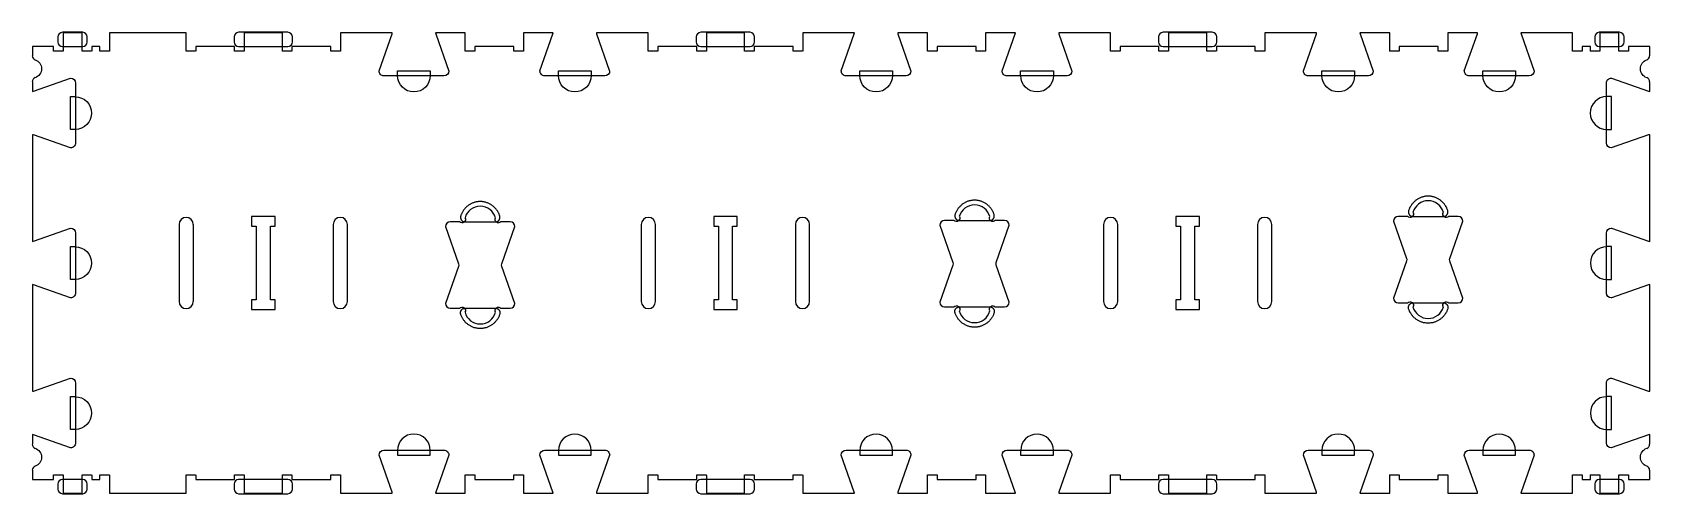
# Model space of a CAD drawing. Header units: centimetres. Extents: x -104.4 to -83.4, y -28.3 to -22.3.
import ezdxf

# ---------------------------------------------------------------- set-up
doc = ezdxf.new("R2010")
doc.units = ezdxf.units.CM
doc.header["$MEASUREMENT"] = 0
for name, color, linetype in [('W-S-A v1_3_ANYTOOL_CUTTHROUGH_INSID', 7, 'Continuous'), ('W-S-A v1_4_ANYTOOL_CUTTHROUGH_OUTSI', 7, 'Continuous'), ('W-S-A v1_5_ANYTOOL_HALF_MILL_9MM_IN', 7, 'Continuous')]:
    doc.layers.add(name, color=color, linetype=linetype)

msp = doc.modelspace()

# ---------------------------------------------------------------- linework, layer by layer
at = {"layer": 'W-S-A v1_3_ANYTOOL_CUTTHROUGH_INSID'}
for p, q in [((-101.286, -24.71), (-101.591, -24.71)), ((-101.591, -24.71), (-101.591, -24.835)), ((-101.286, -24.835), (-101.286, -24.71)), ((-95.286, -24.71), (-95.591, -24.71)), ((-95.591, -24.71), (-95.591, -24.835)), ((-95.286, -24.835), (-95.286, -24.71)), ((-89.591, -24.71), (-89.591, -24.835)), ((-89.286, -24.71), (-89.591, -24.71)), ((-89.286, -24.835), (-89.286, -24.71)), ((-102.531, -24.813), (-102.531, -25.812)), ((-102.346, -25.812), (-102.346, -24.813)), ((-101.591, -24.835), (-101.531, -24.835)), ((-101.531, -24.835), (-101.531, -25.79)), ((-101.346, -25.79), (-101.346, -24.835)), ((-101.346, -24.835), (-101.286, -24.835)), ((-100.531, -24.813), (-100.531, -25.812)), ((-100.346, -25.812), (-100.346, -24.813)), ((-96.531, -24.813), (-96.531, -25.812)), ((-96.346, -25.812), (-96.346, -24.813)), ((-95.591, -24.835), (-95.531, -24.835)), ((-95.531, -24.835), (-95.531, -25.79)), ((-95.346, -24.835), (-95.286, -24.835)), ((-95.346, -25.79), (-95.346, -24.835)), ((-94.531, -24.813), (-94.531, -25.812)), ((-94.346, -25.812), (-94.346, -24.813)), ((-90.531, -24.813), (-90.531, -25.812)), ((-90.346, -25.812), (-90.346, -24.813)), ((-89.591, -24.835), (-89.531, -24.835)), ((-89.531, -24.835), (-89.531, -25.79)), ((-89.346, -25.79), (-89.346, -24.835)), ((-89.346, -24.835), (-89.286, -24.835)), ((-88.531, -24.813), (-88.531, -25.812)), ((-88.346, -25.812), (-88.346, -24.813)), ((-101.531, -25.79), (-101.591, -25.79)), ((-101.591, -25.79), (-101.591, -25.915)), ((-101.286, -25.79), (-101.346, -25.79)), ((-101.286, -25.915), (-101.286, -25.79)), ((-95.531, -25.79), (-95.591, -25.79)), ((-95.591, -25.79), (-95.591, -25.915)), ((-95.286, -25.79), (-95.346, -25.79)), ((-95.286, -25.915), (-95.286, -25.79)), ((-89.531, -25.79), (-89.591, -25.79)), ((-89.591, -25.79), (-89.591, -25.915)), ((-89.286, -25.79), (-89.346, -25.79)), ((-89.286, -25.915), (-89.286, -25.79)), ((-101.591, -25.915), (-101.286, -25.915)), ((-95.591, -25.915), (-95.286, -25.915)), ((-89.591, -25.915), (-89.286, -25.915))]:
    msp.add_line(p, q, dxfattribs=at)
for centre, start, end in [((-102.439, -24.813), 0, 180), ((-100.439, -24.813), 0, 180), ((-96.439, -24.813), 0, 180), ((-94.439, -24.813), 0, 180), ((-90.439, -24.813), 0, 180), ((-88.439, -24.813), 0, 180), ((-102.439, -25.812), 180, 0), ((-100.439, -25.812), 180, 0), ((-96.439, -25.812), 180, 0), ((-94.439, -25.812), 180, 0), ((-90.439, -25.812), 180, 0), ((-88.439, -25.812), 180, 0)]:
    msp.add_arc(centre, 0.0925, start, end, dxfattribs=at)
at = {"layer": 'W-S-A v1_4_ANYTOOL_CUTTHROUGH_OUTSI'}
for p, q in [((-103.791, -22.32), (-104.036, -22.32)), ((-104.036, -22.32), (-104.036, -22.558)), ((-103.791, -22.558), (-103.791, -22.32)), ((-103.436, -22.32), (-103.436, -22.558)), ((-102.441, -22.32), (-103.436, -22.32)), ((-102.441, -22.558), (-102.441, -22.32)), ((-101.191, -22.32), (-101.686, -22.32)), ((-101.686, -22.32), (-101.686, -22.558)), ((-101.191, -22.558), (-101.191, -22.32)), ((-99.764, -22.32), (-100.436, -22.32)), ((-100.436, -22.32), (-100.436, -22.558)), ((-99.936, -22.817), (-99.767, -22.334)), ((-99.767, -22.334), (-99.764, -22.32)), ((-99.202, -22.32), (-99.2, -22.334)), ((-98.816, -22.32), (-99.202, -22.32)), ((-99.2, -22.334), (-99.031, -22.818)), ((-98.816, -22.558), (-98.816, -22.32)), ((-97.675, -22.32), (-98.061, -22.32)), ((-98.061, -22.32), (-98.061, -22.558)), ((-97.847, -22.817), (-97.678, -22.334)), ((-97.678, -22.334), (-97.675, -22.32)), ((-97.113, -22.32), (-97.111, -22.334)), ((-96.441, -22.32), (-97.113, -22.32)), ((-97.111, -22.334), (-96.942, -22.818)), ((-96.441, -22.558), (-96.441, -22.32)), ((-95.686, -22.32), (-95.686, -22.558)), ((-95.191, -22.32), (-95.686, -22.32)), ((-95.191, -22.558), (-95.191, -22.32)), ((-93.764, -22.32), (-94.436, -22.32)), ((-94.436, -22.32), (-94.436, -22.558)), ((-93.936, -22.817), (-93.767, -22.334)), ((-93.767, -22.334), (-93.764, -22.32)), ((-92.816, -22.32), (-93.202, -22.32)), ((-93.202, -22.32), (-93.2, -22.334)), ((-93.2, -22.334), (-93.031, -22.818)), ((-92.816, -22.558), (-92.816, -22.32)), ((-91.675, -22.32), (-92.061, -22.32)), ((-92.061, -22.32), (-92.061, -22.558)), ((-91.847, -22.817), (-91.678, -22.334)), ((-91.678, -22.334), (-91.675, -22.32)), ((-90.441, -22.32), (-91.113, -22.32)), ((-91.113, -22.32), (-91.111, -22.334)), ((-91.111, -22.334), (-90.942, -22.818)), ((-90.441, -22.558), (-90.441, -22.32)), ((-89.191, -22.32), (-89.686, -22.32)), ((-89.686, -22.32), (-89.686, -22.558)), ((-89.191, -22.558), (-89.191, -22.32)), ((-88.436, -22.32), (-88.436, -22.558)), ((-87.764, -22.32), (-88.436, -22.32)), ((-87.936, -22.817), (-87.767, -22.334)), ((-87.767, -22.334), (-87.764, -22.32)), ((-87.202, -22.32), (-87.2, -22.334)), ((-86.816, -22.32), (-87.202, -22.32)), ((-87.2, -22.334), (-87.031, -22.818)), ((-86.816, -22.558), (-86.816, -22.32)), ((-86.061, -22.32), (-86.061, -22.558)), ((-85.675, -22.32), (-86.061, -22.32)), ((-85.847, -22.817), (-85.678, -22.334)), ((-85.678, -22.334), (-85.675, -22.32)), ((-84.441, -22.32), (-85.113, -22.32)), ((-85.113, -22.32), (-85.111, -22.334)), ((-85.111, -22.334), (-84.942, -22.818)), ((-84.441, -22.558), (-84.441, -22.32)), ((-83.841, -22.32), (-84.086, -22.32)), ((-84.086, -22.32), (-84.086, -22.558)), ((-83.841, -22.558), (-83.841, -22.32)), ((-104.161, -22.5), (-104.436, -22.5)), ((-104.436, -22.5), (-104.436, -22.619)), ((-104.161, -22.558), (-104.161, -22.5)), ((-104.039, -22.56), (-104.159, -22.56)), ((-103.669, -22.56), (-103.789, -22.56)), ((-103.666, -22.5), (-103.666, -22.558)), ((-103.561, -22.5), (-103.666, -22.5)), ((-103.561, -22.558), (-103.561, -22.5)), ((-103.439, -22.56), (-103.559, -22.56)), ((-102.319, -22.56), (-102.439, -22.56)), ((-101.811, -22.5), (-102.316, -22.5)), ((-102.316, -22.5), (-102.316, -22.558)), ((-101.811, -22.558), (-101.811, -22.5)), ((-101.689, -22.56), (-101.809, -22.56)), ((-101.069, -22.56), (-101.189, -22.56)), ((-100.561, -22.5), (-101.066, -22.5)), ((-101.066, -22.5), (-101.066, -22.558)), ((-100.561, -22.558), (-100.561, -22.5)), ((-100.439, -22.56), (-100.559, -22.56)), ((-98.694, -22.56), (-98.814, -22.56)), ((-98.186, -22.5), (-98.691, -22.5)), ((-98.691, -22.5), (-98.691, -22.558)), ((-98.186, -22.558), (-98.186, -22.5)), ((-98.064, -22.56), (-98.184, -22.56)), ((-96.319, -22.56), (-96.439, -22.56)), ((-96.316, -22.5), (-96.316, -22.558)), ((-95.811, -22.5), (-96.316, -22.5)), ((-95.811, -22.558), (-95.811, -22.5)), ((-95.689, -22.56), (-95.809, -22.56)), ((-95.069, -22.56), (-95.189, -22.56)), ((-94.561, -22.5), (-95.066, -22.5)), ((-95.066, -22.5), (-95.066, -22.558)), ((-94.561, -22.558), (-94.561, -22.5)), ((-94.439, -22.56), (-94.559, -22.56)), ((-92.694, -22.56), (-92.814, -22.56)), ((-92.691, -22.5), (-92.691, -22.558)), ((-92.186, -22.5), (-92.691, -22.5)), ((-92.186, -22.558), (-92.186, -22.5)), ((-92.064, -22.56), (-92.184, -22.56)), ((-90.319, -22.56), (-90.439, -22.56)), ((-89.811, -22.5), (-90.316, -22.5)), ((-90.316, -22.5), (-90.316, -22.558)), ((-89.811, -22.558), (-89.811, -22.5)), ((-89.689, -22.56), (-89.809, -22.56)), ((-89.069, -22.56), (-89.189, -22.56)), ((-89.066, -22.5), (-89.066, -22.558)), ((-88.561, -22.5), (-89.066, -22.5)), ((-88.561, -22.558), (-88.561, -22.5)), ((-88.439, -22.56), (-88.559, -22.56)), ((-86.694, -22.56), (-86.814, -22.56)), ((-86.186, -22.5), (-86.691, -22.5)), ((-86.691, -22.5), (-86.691, -22.558)), ((-86.186, -22.558), (-86.186, -22.5)), ((-86.064, -22.56), (-86.184, -22.56)), ((-84.319, -22.56), (-84.439, -22.56)), ((-84.211, -22.5), (-84.316, -22.5)), ((-84.316, -22.5), (-84.316, -22.558)), ((-84.211, -22.558), (-84.211, -22.5)), ((-84.089, -22.56), (-84.209, -22.56)), ((-83.719, -22.56), (-83.839, -22.56)), ((-83.441, -22.5), (-83.716, -22.5)), ((-83.716, -22.5), (-83.716, -22.558)), ((-83.441, -22.619), (-83.441, -22.5)), ((-99.093, -22.88), (-99.873, -22.88)), ((-99.07, -22.876), (-99.093, -22.88)), ((-99.049, -22.862), (-99.07, -22.876)), ((-99.035, -22.841), (-99.049, -22.862)), ((-99.031, -22.818), (-99.035, -22.841)), ((-97.004, -22.88), (-97.784, -22.88)), ((-96.981, -22.876), (-97.004, -22.88)), ((-96.96, -22.862), (-96.981, -22.876)), ((-96.946, -22.841), (-96.96, -22.862)), ((-96.942, -22.818), (-96.946, -22.841)), ((-93.093, -22.88), (-93.873, -22.88)), ((-93.07, -22.876), (-93.093, -22.88)), ((-93.049, -22.862), (-93.07, -22.876)), ((-93.035, -22.841), (-93.049, -22.862)), ((-93.031, -22.818), (-93.035, -22.841)), ((-91.004, -22.88), (-91.784, -22.88)), ((-90.981, -22.876), (-91.004, -22.88)), ((-90.96, -22.862), (-90.981, -22.876)), ((-90.946, -22.841), (-90.96, -22.862)), ((-90.942, -22.818), (-90.946, -22.841)), ((-87.093, -22.88), (-87.873, -22.88)), ((-87.07, -22.876), (-87.093, -22.88)), ((-87.049, -22.862), (-87.07, -22.876)), ((-87.035, -22.841), (-87.049, -22.862)), ((-87.031, -22.818), (-87.035, -22.841)), ((-85.004, -22.88), (-85.784, -22.88)), ((-84.981, -22.876), (-85.004, -22.88)), ((-84.96, -22.862), (-84.981, -22.876)), ((-84.946, -22.841), (-84.96, -22.862)), ((-84.942, -22.818), (-84.946, -22.841)), ((-104.436, -22.958), (-104.436, -23.082)), ((-104.436, -23.082), (-104.422, -23.08)), ((-104.422, -23.08), (-103.939, -22.911)), ((-103.939, -22.911), (-103.916, -22.915)), ((-103.916, -22.915), (-103.895, -22.929)), ((-103.895, -22.929), (-103.881, -22.95)), ((-103.881, -22.95), (-103.876, -22.974)), ((-103.876, -22.974), (-103.876, -23.754)), ((-84.001, -23.754), (-84.001, -22.974)), ((-83.938, -22.911), (-83.455, -23.08)), ((-83.455, -23.08), (-83.441, -23.082)), ((-83.441, -23.082), (-83.441, -22.958)), ((-104.422, -23.647), (-104.436, -23.645)), ((-104.436, -23.645), (-104.436, -25.031)), ((-103.94, -23.816), (-104.422, -23.647)), ((-83.455, -23.647), (-83.939, -23.816)), ((-83.441, -23.645), (-83.455, -23.647)), ((-83.441, -25.031), (-83.441, -23.645)), ((-83.997, -23.777), (-84.001, -23.754)), ((-83.983, -23.798), (-83.997, -23.777)), ((-83.962, -23.812), (-83.983, -23.798)), ((-83.939, -23.816), (-83.962, -23.812)), ((-98.774, -24.562), (-98.781, -24.568)), ((-98.766, -24.557), (-98.774, -24.562)), ((-98.759, -24.552), (-98.766, -24.557)), ((-98.75, -24.547), (-98.759, -24.552)), ((-98.742, -24.543), (-98.75, -24.547)), ((-98.734, -24.539), (-98.742, -24.543)), ((-98.726, -24.535), (-98.734, -24.539)), ((-98.717, -24.532), (-98.726, -24.535)), ((-98.708, -24.529), (-98.717, -24.532)), ((-98.7, -24.526), (-98.708, -24.529)), ((-98.691, -24.523), (-98.7, -24.526)), ((-98.682, -24.521), (-98.691, -24.523)), ((-98.673, -24.519), (-98.682, -24.521)), ((-98.663, -24.517), (-98.673, -24.519)), ((-98.654, -24.516), (-98.663, -24.517)), ((-98.645, -24.515), (-98.654, -24.516)), ((-98.636, -24.515), (-98.645, -24.515)), ((-98.627, -24.514), (-98.636, -24.515)), ((-98.617, -24.514), (-98.627, -24.514)), ((-98.608, -24.515), (-98.617, -24.514)), ((-98.599, -24.515), (-98.608, -24.515)), ((-98.59, -24.516), (-98.599, -24.515)), ((-98.581, -24.517), (-98.59, -24.516)), ((-98.572, -24.519), (-98.581, -24.517)), ((-98.562, -24.521), (-98.572, -24.519)), ((-98.553, -24.523), (-98.562, -24.521)), ((-98.545, -24.526), (-98.553, -24.523)), ((-98.536, -24.529), (-98.545, -24.526)), ((-98.527, -24.532), (-98.536, -24.529)), ((-98.519, -24.535), (-98.527, -24.532)), ((-98.51, -24.539), (-98.519, -24.535)), ((-98.502, -24.543), (-98.51, -24.539)), ((-98.494, -24.547), (-98.502, -24.543)), ((-98.486, -24.552), (-98.494, -24.547)), ((-98.478, -24.557), (-98.486, -24.552)), ((-98.47, -24.562), (-98.478, -24.557)), ((-98.463, -24.568), (-98.47, -24.562)), ((-92.378, -24.562), (-92.385, -24.568)), ((-92.371, -24.556), (-92.378, -24.562)), ((-92.364, -24.55), (-92.371, -24.556)), ((-92.357, -24.545), (-92.364, -24.55)), ((-92.349, -24.539), (-92.357, -24.545)), ((-92.341, -24.534), (-92.349, -24.539)), ((-92.333, -24.53), (-92.341, -24.534)), ((-92.325, -24.525), (-92.333, -24.53)), ((-92.317, -24.521), (-92.325, -24.525)), ((-92.308, -24.518), (-92.317, -24.521)), ((-92.299, -24.514), (-92.308, -24.518)), ((-92.291, -24.511), (-92.299, -24.514)), ((-92.282, -24.508), (-92.291, -24.511)), ((-92.273, -24.506), (-92.282, -24.508)), ((-92.264, -24.503), (-92.273, -24.506)), ((-92.255, -24.501), (-92.264, -24.503)), ((-92.246, -24.5), (-92.255, -24.501)), ((-92.237, -24.499), (-92.246, -24.5)), ((-92.228, -24.498), (-92.237, -24.499)), ((-92.218, -24.497), (-92.228, -24.498)), ((-92.209, -24.497), (-92.218, -24.497)), ((-92.2, -24.497), (-92.209, -24.497)), ((-92.191, -24.497), (-92.2, -24.497)), ((-92.181, -24.498), (-92.191, -24.497)), ((-92.172, -24.499), (-92.181, -24.498)), ((-92.163, -24.5), (-92.172, -24.499)), ((-92.154, -24.501), (-92.163, -24.5)), ((-92.145, -24.503), (-92.154, -24.501)), ((-92.136, -24.506), (-92.145, -24.503)), ((-92.127, -24.508), (-92.136, -24.506)), ((-92.118, -24.511), (-92.127, -24.508)), ((-92.11, -24.514), (-92.118, -24.511)), ((-92.101, -24.518), (-92.11, -24.514)), ((-92.093, -24.521), (-92.101, -24.518)), ((-92.084, -24.525), (-92.093, -24.521)), ((-92.076, -24.53), (-92.084, -24.525)), ((-92.068, -24.534), (-92.076, -24.53)), ((-92.06, -24.539), (-92.068, -24.534)), ((-92.053, -24.545), (-92.06, -24.539)), ((-92.045, -24.55), (-92.053, -24.545)), ((-92.038, -24.556), (-92.045, -24.55)), ((-92.031, -24.562), (-92.038, -24.556)), ((-92.024, -24.568), (-92.031, -24.562)), ((-86.533, -24.557), (-86.539, -24.565)), ((-86.528, -24.55), (-86.533, -24.557)), ((-86.522, -24.543), (-86.528, -24.55)), ((-86.516, -24.535), (-86.522, -24.543)), ((-86.51, -24.529), (-86.516, -24.535)), ((-86.504, -24.522), (-86.51, -24.529)), ((-86.497, -24.516), (-86.504, -24.522)), ((-86.49, -24.509), (-86.497, -24.516)), ((-86.483, -24.503), (-86.49, -24.509)), ((-86.476, -24.498), (-86.483, -24.503)), ((-86.468, -24.492), (-86.476, -24.498)), ((-86.461, -24.487), (-86.468, -24.492)), ((-86.453, -24.482), (-86.461, -24.487)), ((-86.445, -24.478), (-86.453, -24.482)), ((-86.437, -24.473), (-86.445, -24.478)), ((-86.428, -24.469), (-86.437, -24.473)), ((-86.42, -24.465), (-86.428, -24.469)), ((-86.411, -24.462), (-86.42, -24.465)), ((-86.403, -24.459), (-86.411, -24.462)), ((-86.394, -24.456), (-86.403, -24.459)), ((-86.385, -24.453), (-86.394, -24.456)), ((-86.376, -24.451), (-86.385, -24.453)), ((-86.367, -24.449), (-86.376, -24.451)), ((-86.358, -24.448), (-86.367, -24.449)), ((-86.349, -24.446), (-86.358, -24.448)), ((-86.339, -24.445), (-86.349, -24.446)), ((-86.33, -24.445), (-86.339, -24.445)), ((-86.321, -24.444), (-86.33, -24.445)), ((-86.312, -24.444), (-86.321, -24.444)), ((-86.302, -24.445), (-86.312, -24.444)), ((-86.293, -24.445), (-86.302, -24.445)), ((-86.284, -24.446), (-86.293, -24.445)), ((-86.275, -24.448), (-86.284, -24.446)), ((-86.266, -24.449), (-86.275, -24.448)), ((-86.257, -24.451), (-86.266, -24.449)), ((-86.248, -24.453), (-86.257, -24.451)), ((-86.239, -24.456), (-86.248, -24.453)), ((-86.23, -24.459), (-86.239, -24.456)), ((-86.221, -24.462), (-86.23, -24.459)), ((-86.213, -24.465), (-86.221, -24.462)), ((-86.204, -24.469), (-86.213, -24.465)), ((-86.196, -24.473), (-86.204, -24.469)), ((-86.188, -24.478), (-86.196, -24.473)), ((-86.18, -24.482), (-86.188, -24.478)), ((-86.172, -24.487), (-86.18, -24.482)), ((-86.164, -24.492), (-86.172, -24.487)), ((-86.157, -24.498), (-86.164, -24.492)), ((-86.15, -24.503), (-86.157, -24.498)), ((-86.143, -24.509), (-86.15, -24.503)), ((-86.136, -24.516), (-86.143, -24.509)), ((-86.129, -24.522), (-86.136, -24.516)), ((-86.123, -24.529), (-86.129, -24.522)), ((-86.116, -24.535), (-86.123, -24.529)), ((-86.11, -24.543), (-86.116, -24.535)), ((-86.105, -24.55), (-86.11, -24.543)), ((-86.099, -24.557), (-86.105, -24.55)), ((-86.094, -24.565), (-86.099, -24.557)), ((-98.877, -24.71), (-98.878, -24.712)), ((-98.878, -24.712), (-98.878, -24.714)), ((-98.878, -24.714), (-98.878, -24.716)), ((-98.878, -24.716), (-98.878, -24.718)), ((-98.878, -24.718), (-98.878, -24.72)), ((-98.878, -24.72), (-98.878, -24.722)), ((-98.878, -24.722), (-98.878, -24.724)), ((-98.878, -24.724), (-98.878, -24.726)), ((-98.878, -24.726), (-98.877, -24.728)), ((-98.876, -24.704), (-98.877, -24.706)), ((-98.877, -24.706), (-98.877, -24.708)), ((-98.877, -24.708), (-98.877, -24.71)), ((-98.877, -24.728), (-98.877, -24.73)), ((-98.877, -24.73), (-98.877, -24.732)), ((-98.877, -24.732), (-98.876, -24.734)), ((-98.875, -24.702), (-98.876, -24.704)), ((-98.876, -24.734), (-98.876, -24.736)), ((-98.876, -24.736), (-98.875, -24.738)), ((-98.873, -24.693), (-98.875, -24.702)), ((-98.875, -24.738), (-98.874, -24.74)), ((-98.874, -24.74), (-98.873, -24.742)), ((-98.869, -24.684), (-98.873, -24.693)), ((-98.873, -24.742), (-98.873, -24.744)), ((-98.873, -24.744), (-98.872, -24.746)), ((-98.872, -24.746), (-98.871, -24.748)), ((-98.871, -24.748), (-98.87, -24.75)), ((-98.87, -24.75), (-98.869, -24.751)), ((-98.866, -24.676), (-98.869, -24.684)), ((-98.869, -24.751), (-98.868, -24.753)), ((-98.868, -24.753), (-98.866, -24.755)), ((-98.862, -24.667), (-98.866, -24.676)), ((-98.866, -24.755), (-98.865, -24.757)), ((-98.865, -24.757), (-98.864, -24.758)), ((-98.864, -24.758), (-98.862, -24.76)), ((-98.858, -24.659), (-98.862, -24.667)), ((-98.862, -24.76), (-98.861, -24.761)), ((-98.861, -24.761), (-98.859, -24.763)), ((-98.859, -24.763), (-98.858, -24.764)), ((-98.854, -24.651), (-98.858, -24.659)), ((-98.858, -24.764), (-98.856, -24.765)), ((-98.856, -24.765), (-98.855, -24.767)), ((-98.855, -24.767), (-98.853, -24.768)), ((-98.849, -24.643), (-98.854, -24.651)), ((-98.853, -24.768), (-98.851, -24.769)), ((-98.851, -24.769), (-98.85, -24.77)), ((-98.85, -24.77), (-98.848, -24.771)), ((-98.844, -24.635), (-98.849, -24.643)), ((-98.848, -24.771), (-98.846, -24.772)), ((-98.846, -24.772), (-98.844, -24.773)), ((-98.839, -24.627), (-98.844, -24.635)), ((-98.844, -24.773), (-98.842, -24.774)), ((-98.834, -24.62), (-98.839, -24.627)), ((-98.828, -24.612), (-98.834, -24.62)), ((-98.822, -24.605), (-98.828, -24.612)), ((-98.816, -24.598), (-98.822, -24.605)), ((-98.809, -24.592), (-98.816, -24.598)), ((-98.803, -24.585), (-98.809, -24.592)), ((-98.796, -24.579), (-98.803, -24.585)), ((-98.789, -24.573), (-98.796, -24.579)), ((-98.781, -24.568), (-98.789, -24.573)), ((-98.455, -24.573), (-98.463, -24.568)), ((-98.448, -24.579), (-98.455, -24.573)), ((-98.441, -24.585), (-98.448, -24.579)), ((-98.435, -24.592), (-98.441, -24.585)), ((-98.428, -24.598), (-98.435, -24.592)), ((-98.422, -24.605), (-98.428, -24.598)), ((-98.416, -24.612), (-98.422, -24.605)), ((-98.41, -24.62), (-98.416, -24.612)), ((-98.405, -24.627), (-98.41, -24.62)), ((-98.4, -24.635), (-98.405, -24.627)), ((-98.402, -24.774), (-98.4, -24.773)), ((-98.395, -24.643), (-98.4, -24.635)), ((-98.4, -24.773), (-98.398, -24.772)), ((-98.398, -24.772), (-98.396, -24.771)), ((-98.396, -24.771), (-98.394, -24.77)), ((-98.39, -24.651), (-98.395, -24.643)), ((-98.394, -24.77), (-98.393, -24.769)), ((-98.393, -24.769), (-98.391, -24.768)), ((-98.391, -24.768), (-98.389, -24.767)), ((-98.386, -24.659), (-98.39, -24.651)), ((-98.389, -24.767), (-98.388, -24.765)), ((-98.388, -24.765), (-98.386, -24.764)), ((-98.382, -24.667), (-98.386, -24.659)), ((-98.386, -24.764), (-98.385, -24.763)), ((-98.385, -24.763), (-98.383, -24.761)), ((-98.383, -24.761), (-98.382, -24.76)), ((-98.378, -24.676), (-98.382, -24.667)), ((-98.382, -24.76), (-98.38, -24.758)), ((-98.38, -24.758), (-98.379, -24.757)), ((-98.379, -24.757), (-98.378, -24.755)), ((-98.375, -24.684), (-98.378, -24.676)), ((-98.378, -24.755), (-98.377, -24.753)), ((-98.377, -24.753), (-98.375, -24.751)), ((-98.372, -24.693), (-98.375, -24.684)), ((-98.375, -24.751), (-98.374, -24.75)), ((-98.374, -24.75), (-98.373, -24.748)), ((-98.373, -24.748), (-98.372, -24.746)), ((-98.369, -24.702), (-98.372, -24.693)), ((-98.372, -24.746), (-98.371, -24.744)), ((-98.371, -24.742), (-98.37, -24.74)), ((-98.371, -24.744), (-98.371, -24.742)), ((-98.37, -24.74), (-98.369, -24.738)), ((-98.368, -24.704), (-98.369, -24.702)), ((-98.369, -24.736), (-98.368, -24.734)), ((-98.369, -24.738), (-98.369, -24.736)), ((-98.368, -24.706), (-98.368, -24.704)), ((-98.367, -24.708), (-98.368, -24.706)), ((-98.368, -24.734), (-98.367, -24.732)), ((-98.367, -24.71), (-98.367, -24.708)), ((-98.366, -24.712), (-98.367, -24.71)), ((-98.367, -24.728), (-98.366, -24.726)), ((-98.367, -24.73), (-98.367, -24.728)), ((-98.367, -24.732), (-98.367, -24.73)), ((-98.366, -24.714), (-98.366, -24.712)), ((-98.366, -24.716), (-98.366, -24.714)), ((-98.366, -24.718), (-98.366, -24.716)), ((-98.366, -24.72), (-98.366, -24.718)), ((-98.366, -24.722), (-98.366, -24.72)), ((-98.366, -24.724), (-98.366, -24.722)), ((-98.366, -24.726), (-98.366, -24.724)), ((-92.473, -24.762), (-92.595, -24.762)), ((-92.46, -24.698), (-92.461, -24.7)), ((-92.461, -24.7), (-92.461, -24.702)), ((-92.461, -24.702), (-92.46, -24.705)), ((-92.459, -24.69), (-92.46, -24.692)), ((-92.46, -24.692), (-92.46, -24.694)), ((-92.46, -24.694), (-92.46, -24.696)), ((-92.46, -24.696), (-92.46, -24.698)), ((-92.46, -24.705), (-92.46, -24.707)), ((-92.46, -24.707), (-92.46, -24.709)), ((-92.46, -24.709), (-92.46, -24.711)), ((-92.46, -24.711), (-92.46, -24.713)), ((-92.46, -24.713), (-92.459, -24.715)), ((-92.458, -24.684), (-92.459, -24.686)), ((-92.459, -24.686), (-92.459, -24.688)), ((-92.459, -24.688), (-92.459, -24.69)), ((-92.459, -24.715), (-92.459, -24.717)), ((-92.459, -24.717), (-92.458, -24.719)), ((-92.455, -24.675), (-92.458, -24.684)), ((-92.458, -24.719), (-92.457, -24.721)), ((-92.457, -24.721), (-92.457, -24.723)), ((-92.457, -24.723), (-92.456, -24.725)), ((-92.456, -24.725), (-92.455, -24.727)), ((-92.452, -24.667), (-92.455, -24.675)), ((-92.455, -24.727), (-92.454, -24.728)), ((-92.454, -24.728), (-92.453, -24.73)), ((-92.453, -24.73), (-92.452, -24.732)), ((-92.448, -24.658), (-92.452, -24.667)), ((-92.452, -24.732), (-92.451, -24.734)), ((-92.451, -24.734), (-92.45, -24.736)), ((-92.45, -24.736), (-92.449, -24.737)), ((-92.449, -24.737), (-92.448, -24.739)), ((-92.445, -24.65), (-92.448, -24.658)), ((-92.448, -24.739), (-92.446, -24.741)), ((-92.446, -24.741), (-92.445, -24.742)), ((-92.441, -24.641), (-92.445, -24.65)), ((-92.445, -24.742), (-92.443, -24.744)), ((-92.443, -24.744), (-92.442, -24.745)), ((-92.442, -24.745), (-92.44, -24.746)), ((-92.436, -24.633), (-92.441, -24.641)), ((-92.44, -24.746), (-92.439, -24.748)), ((-92.439, -24.748), (-92.437, -24.749)), ((-92.437, -24.749), (-92.436, -24.75)), ((-92.432, -24.625), (-92.436, -24.633)), ((-92.436, -24.75), (-92.434, -24.752)), ((-92.434, -24.752), (-92.432, -24.753)), ((-92.427, -24.617), (-92.432, -24.625)), ((-92.432, -24.753), (-92.43, -24.754)), ((-92.43, -24.754), (-92.428, -24.755)), ((-92.428, -24.755), (-92.427, -24.756)), ((-92.422, -24.61), (-92.427, -24.617)), ((-92.427, -24.756), (-92.425, -24.757)), ((-92.425, -24.757), (-92.423, -24.757)), ((-92.423, -24.757), (-92.421, -24.758)), ((-92.416, -24.602), (-92.422, -24.61)), ((-92.421, -24.758), (-92.419, -24.759)), ((-92.419, -24.759), (-92.417, -24.759)), ((-92.417, -24.759), (-92.415, -24.76)), ((-92.41, -24.595), (-92.416, -24.602)), ((-92.415, -24.76), (-92.413, -24.76)), ((-92.413, -24.76), (-92.411, -24.761)), ((-92.411, -24.761), (-92.409, -24.761)), ((-92.405, -24.588), (-92.41, -24.595)), ((-92.409, -24.761), (-92.407, -24.761)), ((-92.407, -24.761), (-92.405, -24.761)), ((-92.398, -24.581), (-92.405, -24.588)), ((-92.405, -24.761), (-92.403, -24.762)), ((-92.403, -24.762), (-92.401, -24.762)), ((-92.401, -24.762), (-92.009, -24.762)), ((-92.392, -24.574), (-92.398, -24.581)), ((-92.385, -24.568), (-92.392, -24.574)), ((-92.017, -24.574), (-92.024, -24.568)), ((-92.011, -24.581), (-92.017, -24.574)), ((-92.005, -24.588), (-92.011, -24.581)), ((-92.009, -24.762), (-92.006, -24.762)), ((-92.006, -24.762), (-92.004, -24.761)), ((-91.999, -24.595), (-92.005, -24.588)), ((-92.004, -24.761), (-92.002, -24.761)), ((-92.002, -24.761), (-92, -24.761)), ((-92, -24.761), (-91.998, -24.761)), ((-91.993, -24.602), (-91.999, -24.595)), ((-91.998, -24.761), (-91.996, -24.76)), ((-91.996, -24.76), (-91.994, -24.76)), ((-91.994, -24.76), (-91.992, -24.759)), ((-91.988, -24.61), (-91.993, -24.602)), ((-91.992, -24.759), (-91.99, -24.759)), ((-91.99, -24.759), (-91.988, -24.758)), ((-91.982, -24.617), (-91.988, -24.61)), ((-91.988, -24.758), (-91.986, -24.757)), ((-91.986, -24.757), (-91.984, -24.757)), ((-91.984, -24.757), (-91.982, -24.756)), ((-91.977, -24.625), (-91.982, -24.617)), ((-91.982, -24.756), (-91.981, -24.755)), ((-91.981, -24.755), (-91.979, -24.754)), ((-91.979, -24.754), (-91.977, -24.753)), ((-91.973, -24.633), (-91.977, -24.625)), ((-91.977, -24.753), (-91.975, -24.752)), ((-91.975, -24.752), (-91.974, -24.75)), ((-91.974, -24.75), (-91.972, -24.749)), ((-91.968, -24.641), (-91.973, -24.633)), ((-91.972, -24.749), (-91.97, -24.748)), ((-91.97, -24.748), (-91.969, -24.746)), ((-91.969, -24.746), (-91.967, -24.745)), ((-91.964, -24.65), (-91.968, -24.641)), ((-91.967, -24.745), (-91.966, -24.744)), ((-91.966, -24.744), (-91.964, -24.742)), ((-91.961, -24.658), (-91.964, -24.65)), ((-91.964, -24.742), (-91.963, -24.741)), ((-91.963, -24.741), (-91.962, -24.739)), ((-91.962, -24.739), (-91.96, -24.737)), ((-91.957, -24.667), (-91.961, -24.658)), ((-91.96, -24.737), (-91.959, -24.736)), ((-91.959, -24.736), (-91.958, -24.734)), ((-91.958, -24.734), (-91.957, -24.732)), ((-91.954, -24.675), (-91.957, -24.667)), ((-91.957, -24.732), (-91.956, -24.73)), ((-91.956, -24.73), (-91.955, -24.728)), ((-91.955, -24.728), (-91.954, -24.727)), ((-91.951, -24.684), (-91.954, -24.675)), ((-91.954, -24.727), (-91.953, -24.725)), ((-91.953, -24.725), (-91.952, -24.723)), ((-91.952, -24.721), (-91.951, -24.719)), ((-91.952, -24.723), (-91.952, -24.721)), ((-91.951, -24.686), (-91.951, -24.684)), ((-91.95, -24.688), (-91.951, -24.686)), ((-91.951, -24.719), (-91.95, -24.717)), ((-91.95, -24.69), (-91.95, -24.688)), ((-91.949, -24.692), (-91.95, -24.69)), ((-91.95, -24.713), (-91.949, -24.711)), ((-91.95, -24.715), (-91.95, -24.713)), ((-91.95, -24.717), (-91.95, -24.715)), ((-91.949, -24.694), (-91.949, -24.692)), ((-91.949, -24.696), (-91.949, -24.694)), ((-91.949, -24.698), (-91.949, -24.696)), ((-91.949, -24.7), (-91.949, -24.698)), ((-91.949, -24.702), (-91.949, -24.7)), ((-91.949, -24.705), (-91.949, -24.702)), ((-91.949, -24.707), (-91.949, -24.705)), ((-91.949, -24.709), (-91.949, -24.707)), ((-91.949, -24.711), (-91.949, -24.709)), ((-91.815, -24.762), (-91.936, -24.762)), ((-86.766, -24.769), (-86.597, -25.252)), ((-86.585, -24.709), (-86.706, -24.709)), ((-86.571, -24.638), (-86.572, -24.64)), ((-86.572, -24.64), (-86.572, -24.642)), ((-86.572, -24.642), (-86.572, -24.644)), ((-86.572, -24.644), (-86.572, -24.646)), ((-86.572, -24.646), (-86.572, -24.648)), ((-86.572, -24.648), (-86.572, -24.65)), ((-86.572, -24.65), (-86.572, -24.652)), ((-86.572, -24.652), (-86.572, -24.654)), ((-86.572, -24.654), (-86.572, -24.656)), ((-86.572, -24.656), (-86.572, -24.659)), ((-86.572, -24.659), (-86.571, -24.661)), ((-86.57, -24.634), (-86.571, -24.636)), ((-86.571, -24.636), (-86.571, -24.638)), ((-86.571, -24.661), (-86.571, -24.663)), ((-86.571, -24.663), (-86.57, -24.665)), ((-86.567, -24.623), (-86.57, -24.632)), ((-86.57, -24.632), (-86.57, -24.634)), ((-86.57, -24.665), (-86.57, -24.667)), ((-86.57, -24.667), (-86.569, -24.669)), ((-86.569, -24.669), (-86.569, -24.671)), ((-86.569, -24.671), (-86.568, -24.672)), ((-86.568, -24.672), (-86.567, -24.674)), ((-86.564, -24.614), (-86.567, -24.623)), ((-86.567, -24.674), (-86.566, -24.676)), ((-86.566, -24.676), (-86.565, -24.678)), ((-86.565, -24.678), (-86.564, -24.68)), ((-86.56, -24.606), (-86.564, -24.614)), ((-86.564, -24.68), (-86.563, -24.682)), ((-86.563, -24.682), (-86.562, -24.683)), ((-86.562, -24.683), (-86.561, -24.685)), ((-86.561, -24.685), (-86.559, -24.687)), ((-86.557, -24.597), (-86.56, -24.606)), ((-86.559, -24.687), (-86.558, -24.688)), ((-86.558, -24.688), (-86.557, -24.69)), ((-86.552, -24.589), (-86.557, -24.597)), ((-86.557, -24.69), (-86.555, -24.691)), ((-86.555, -24.691), (-86.554, -24.693)), ((-86.554, -24.693), (-86.552, -24.694)), ((-86.548, -24.581), (-86.552, -24.589)), ((-86.552, -24.694), (-86.551, -24.696)), ((-86.551, -24.696), (-86.549, -24.697)), ((-86.549, -24.697), (-86.547, -24.698)), ((-86.543, -24.573), (-86.548, -24.581)), ((-86.547, -24.698), (-86.546, -24.699)), ((-86.546, -24.699), (-86.544, -24.7)), ((-86.544, -24.7), (-86.542, -24.701)), ((-86.539, -24.565), (-86.543, -24.573)), ((-86.542, -24.701), (-86.54, -24.702)), ((-86.54, -24.702), (-86.538, -24.703)), ((-86.538, -24.703), (-86.537, -24.704)), ((-86.537, -24.704), (-86.535, -24.705)), ((-86.535, -24.705), (-86.533, -24.706)), ((-86.533, -24.706), (-86.531, -24.706)), ((-86.531, -24.706), (-86.529, -24.707)), ((-86.529, -24.707), (-86.527, -24.708)), ((-86.527, -24.708), (-86.525, -24.708)), ((-86.525, -24.708), (-86.523, -24.708)), ((-86.523, -24.708), (-86.521, -24.709)), ((-86.521, -24.709), (-86.519, -24.709)), ((-86.519, -24.709), (-86.517, -24.709)), ((-86.517, -24.709), (-86.514, -24.709)), ((-86.514, -24.709), (-86.512, -24.709)), ((-86.512, -24.709), (-86.12, -24.709)), ((-86.12, -24.709), (-86.118, -24.709)), ((-86.118, -24.709), (-86.116, -24.709)), ((-86.116, -24.709), (-86.114, -24.709)), ((-86.114, -24.709), (-86.112, -24.709)), ((-86.112, -24.709), (-86.11, -24.708)), ((-86.11, -24.708), (-86.108, -24.708)), ((-86.108, -24.708), (-86.106, -24.708)), ((-86.106, -24.708), (-86.104, -24.707)), ((-86.104, -24.707), (-86.102, -24.706)), ((-86.102, -24.706), (-86.1, -24.706)), ((-86.1, -24.706), (-86.098, -24.705)), ((-86.098, -24.705), (-86.096, -24.704)), ((-86.096, -24.704), (-86.094, -24.703)), ((-86.089, -24.573), (-86.094, -24.565)), ((-86.094, -24.703), (-86.092, -24.702)), ((-86.092, -24.702), (-86.091, -24.701)), ((-86.091, -24.701), (-86.089, -24.7)), ((-86.085, -24.581), (-86.089, -24.573)), ((-86.089, -24.7), (-86.087, -24.699)), ((-86.087, -24.699), (-86.085, -24.698)), ((-86.08, -24.589), (-86.085, -24.581)), ((-86.085, -24.698), (-86.084, -24.697)), ((-86.084, -24.697), (-86.082, -24.696)), ((-86.082, -24.696), (-86.08, -24.694)), ((-86.076, -24.597), (-86.08, -24.589)), ((-86.08, -24.694), (-86.079, -24.693)), ((-86.079, -24.693), (-86.077, -24.691)), ((-86.077, -24.691), (-86.076, -24.69)), ((-86.072, -24.606), (-86.076, -24.597)), ((-86.076, -24.69), (-86.075, -24.688)), ((-86.075, -24.688), (-86.073, -24.687)), ((-86.073, -24.687), (-86.072, -24.685)), ((-86.069, -24.614), (-86.072, -24.606)), ((-86.072, -24.685), (-86.071, -24.683)), ((-86.071, -24.683), (-86.07, -24.682)), ((-86.07, -24.682), (-86.069, -24.68)), ((-86.066, -24.623), (-86.069, -24.614)), ((-86.069, -24.68), (-86.068, -24.678)), ((-86.068, -24.678), (-86.067, -24.676)), ((-86.067, -24.676), (-86.066, -24.674)), ((-86.063, -24.632), (-86.066, -24.623)), ((-86.066, -24.674), (-86.065, -24.672)), ((-86.065, -24.672), (-86.064, -24.671)), ((-86.064, -24.671), (-86.063, -24.669)), ((-86.062, -24.634), (-86.063, -24.632)), ((-86.063, -24.667), (-86.062, -24.665)), ((-86.063, -24.669), (-86.063, -24.667)), ((-86.062, -24.636), (-86.062, -24.634)), ((-86.061, -24.638), (-86.062, -24.636)), ((-86.062, -24.663), (-86.061, -24.661)), ((-86.062, -24.665), (-86.062, -24.663)), ((-86.061, -24.64), (-86.061, -24.638)), ((-86.061, -24.642), (-86.061, -24.64)), ((-86.061, -24.644), (-86.061, -24.642)), ((-86.06, -24.646), (-86.061, -24.644)), ((-86.061, -24.654), (-86.06, -24.652)), ((-86.061, -24.656), (-86.061, -24.654)), ((-86.061, -24.659), (-86.061, -24.656)), ((-86.061, -24.661), (-86.061, -24.659)), ((-86.06, -24.648), (-86.06, -24.646)), ((-86.06, -24.65), (-86.06, -24.648)), ((-86.06, -24.652), (-86.06, -24.65)), ((-85.926, -24.709), (-86.048, -24.709)), ((-86.035, -25.252), (-85.866, -24.769)), ((-104.422, -25.029), (-103.939, -24.86)), ((-103.939, -24.86), (-103.916, -24.864)), ((-103.916, -24.864), (-103.895, -24.878)), ((-103.895, -24.878), (-103.881, -24.899)), ((-103.881, -24.899), (-103.876, -24.923)), ((-103.876, -24.923), (-103.876, -25.703)), ((-99.072, -24.839), (-98.903, -25.322)), ((-98.891, -24.779), (-99.012, -24.779)), ((-98.842, -24.774), (-98.84, -24.775)), ((-98.84, -24.775), (-98.838, -24.776)), ((-98.838, -24.776), (-98.836, -24.776)), ((-98.836, -24.776), (-98.834, -24.777)), ((-98.834, -24.777), (-98.832, -24.777)), ((-98.832, -24.777), (-98.83, -24.778)), ((-98.83, -24.778), (-98.828, -24.778)), ((-98.828, -24.778), (-98.826, -24.779)), ((-98.826, -24.779), (-98.824, -24.779)), ((-98.824, -24.779), (-98.822, -24.779)), ((-98.822, -24.779), (-98.82, -24.779)), ((-98.82, -24.779), (-98.818, -24.779)), ((-98.818, -24.779), (-98.426, -24.779)), ((-98.426, -24.779), (-98.424, -24.779)), ((-98.424, -24.779), (-98.422, -24.779)), ((-98.422, -24.779), (-98.42, -24.779)), ((-98.42, -24.779), (-98.418, -24.779)), ((-98.418, -24.779), (-98.416, -24.778)), ((-98.416, -24.778), (-98.414, -24.778)), ((-98.414, -24.778), (-98.412, -24.777)), ((-98.412, -24.777), (-98.41, -24.777)), ((-98.41, -24.777), (-98.408, -24.776)), ((-98.408, -24.776), (-98.406, -24.776)), ((-98.406, -24.776), (-98.404, -24.775)), ((-98.404, -24.775), (-98.402, -24.774)), ((-98.232, -24.779), (-98.353, -24.779)), ((-98.341, -25.322), (-98.172, -24.839)), ((-92.655, -24.822), (-92.486, -25.304)), ((-91.924, -25.304), (-91.755, -24.822)), ((-84.001, -25.703), (-84.001, -24.923)), ((-83.939, -24.86), (-83.938, -24.86)), ((-83.938, -24.86), (-83.455, -25.029)), ((-104.436, -25.031), (-104.422, -25.029)), ((-83.455, -25.029), (-83.441, -25.031)), ((-98.903, -25.356), (-99.072, -25.839)), ((-98.172, -25.839), (-98.341, -25.356)), ((-92.486, -25.339), (-92.655, -25.822)), ((-91.755, -25.822), (-91.924, -25.339)), ((-86.597, -25.287), (-86.766, -25.769)), ((-85.866, -25.769), (-86.035, -25.287)), ((-104.422, -25.596), (-104.436, -25.594)), ((-104.436, -25.594), (-104.436, -26.98)), ((-103.94, -25.765), (-104.422, -25.596)), ((-83.455, -25.596), (-83.938, -25.765)), ((-83.441, -25.594), (-83.455, -25.596)), ((-83.441, -26.98), (-83.441, -25.594)), ((-83.938, -25.765), (-83.939, -25.765)), ((-99.012, -25.899), (-98.891, -25.899)), ((-98.878, -25.952), (-98.877, -25.95)), ((-98.878, -25.954), (-98.878, -25.952)), ((-98.878, -25.956), (-98.878, -25.954)), ((-98.878, -25.958), (-98.878, -25.956)), ((-98.878, -25.96), (-98.878, -25.958)), ((-98.878, -25.963), (-98.878, -25.96)), ((-98.878, -25.965), (-98.878, -25.963)), ((-98.878, -25.967), (-98.878, -25.965)), ((-98.877, -25.969), (-98.878, -25.967)), ((-98.877, -25.946), (-98.876, -25.944)), ((-98.877, -25.948), (-98.877, -25.946)), ((-98.877, -25.95), (-98.877, -25.948)), ((-98.877, -25.971), (-98.877, -25.969)), ((-98.877, -25.973), (-98.877, -25.971)), ((-98.876, -25.975), (-98.877, -25.973)), ((-98.876, -25.942), (-98.875, -25.94)), ((-98.876, -25.944), (-98.876, -25.942)), ((-98.875, -25.977), (-98.876, -25.975)), ((-98.875, -25.94), (-98.874, -25.938)), ((-98.873, -25.986), (-98.875, -25.977)), ((-98.874, -25.938), (-98.873, -25.936)), ((-98.873, -25.934), (-98.872, -25.932)), ((-98.873, -25.936), (-98.873, -25.934)), ((-98.869, -25.994), (-98.873, -25.986)), ((-98.872, -25.932), (-98.871, -25.931)), ((-98.871, -25.931), (-98.87, -25.929)), ((-98.87, -25.929), (-98.869, -25.927)), ((-98.869, -25.927), (-98.868, -25.925)), ((-98.866, -26.003), (-98.869, -25.994)), ((-98.868, -25.925), (-98.866, -25.924)), ((-98.866, -25.924), (-98.865, -25.922)), ((-98.862, -26.011), (-98.866, -26.003)), ((-98.865, -25.922), (-98.864, -25.92)), ((-98.864, -25.92), (-98.862, -25.919)), ((-98.862, -25.919), (-98.861, -25.917)), ((-98.858, -26.02), (-98.862, -26.011)), ((-98.861, -25.917), (-98.859, -25.916)), ((-98.859, -25.916), (-98.858, -25.914)), ((-98.858, -25.914), (-98.856, -25.913)), ((-98.854, -26.028), (-98.858, -26.02)), ((-98.856, -25.913), (-98.855, -25.912)), ((-98.855, -25.912), (-98.853, -25.91)), ((-98.849, -26.036), (-98.854, -26.028)), ((-98.853, -25.91), (-98.851, -25.909)), ((-98.851, -25.909), (-98.85, -25.908)), ((-98.85, -25.908), (-98.848, -25.907)), ((-98.848, -25.907), (-98.846, -25.906)), ((-98.846, -25.906), (-98.844, -25.905)), ((-98.844, -25.905), (-98.842, -25.904)), ((-98.842, -25.904), (-98.84, -25.904)), ((-98.84, -25.904), (-98.838, -25.903)), ((-98.838, -25.903), (-98.836, -25.902)), ((-98.836, -25.902), (-98.834, -25.902)), ((-98.834, -25.902), (-98.832, -25.901)), ((-98.832, -25.901), (-98.83, -25.901)), ((-98.83, -25.901), (-98.828, -25.9)), ((-98.828, -25.9), (-98.826, -25.9)), ((-98.826, -25.9), (-98.824, -25.9)), ((-98.824, -25.9), (-98.822, -25.899)), ((-98.822, -25.899), (-98.82, -25.899)), ((-98.82, -25.899), (-98.818, -25.899)), ((-98.818, -25.899), (-98.426, -25.899)), ((-98.426, -25.899), (-98.424, -25.899)), ((-98.424, -25.899), (-98.422, -25.899)), ((-98.422, -25.899), (-98.42, -25.9)), ((-98.42, -25.9), (-98.418, -25.9)), ((-98.418, -25.9), (-98.416, -25.9)), ((-98.416, -25.9), (-98.414, -25.901)), ((-98.414, -25.901), (-98.412, -25.901)), ((-98.412, -25.901), (-98.41, -25.902)), ((-98.41, -25.902), (-98.408, -25.902)), ((-98.408, -25.902), (-98.406, -25.903)), ((-98.406, -25.903), (-98.404, -25.904)), ((-98.404, -25.904), (-98.402, -25.904)), ((-98.402, -25.904), (-98.4, -25.905)), ((-98.4, -25.905), (-98.398, -25.906)), ((-98.398, -25.906), (-98.396, -25.907)), ((-98.396, -25.907), (-98.394, -25.908)), ((-98.39, -26.028), (-98.395, -26.036)), ((-98.394, -25.908), (-98.393, -25.909)), ((-98.393, -25.909), (-98.391, -25.91)), ((-98.391, -25.91), (-98.389, -25.912)), ((-98.386, -26.02), (-98.39, -26.028)), ((-98.389, -25.912), (-98.388, -25.913)), ((-98.388, -25.913), (-98.386, -25.914)), ((-98.386, -25.914), (-98.385, -25.916)), ((-98.382, -26.011), (-98.386, -26.02)), ((-98.385, -25.916), (-98.383, -25.917)), ((-98.383, -25.917), (-98.382, -25.919)), ((-98.382, -25.919), (-98.38, -25.92)), ((-98.378, -26.003), (-98.382, -26.011)), ((-98.38, -25.92), (-98.379, -25.922)), ((-98.379, -25.922), (-98.378, -25.924)), ((-98.378, -25.924), (-98.377, -25.925)), ((-98.375, -25.994), (-98.378, -26.003)), ((-98.377, -25.925), (-98.375, -25.927)), ((-98.375, -25.927), (-98.374, -25.929)), ((-98.372, -25.986), (-98.375, -25.994)), ((-98.374, -25.929), (-98.373, -25.931)), ((-98.373, -25.931), (-98.372, -25.932)), ((-98.372, -25.932), (-98.371, -25.934)), ((-98.369, -25.977), (-98.372, -25.986)), ((-98.371, -25.934), (-98.371, -25.936)), ((-98.371, -25.936), (-98.37, -25.938)), ((-98.37, -25.938), (-98.369, -25.94)), ((-98.369, -25.94), (-98.369, -25.942)), ((-98.369, -25.942), (-98.368, -25.944)), ((-98.368, -25.975), (-98.369, -25.977)), ((-98.368, -25.944), (-98.367, -25.946)), ((-98.367, -25.971), (-98.368, -25.973)), ((-98.368, -25.973), (-98.368, -25.975)), ((-98.367, -25.946), (-98.367, -25.948)), ((-98.367, -25.948), (-98.367, -25.95)), ((-98.367, -25.95), (-98.366, -25.952)), ((-98.366, -25.967), (-98.367, -25.969)), ((-98.367, -25.969), (-98.367, -25.971)), ((-98.366, -25.952), (-98.366, -25.954)), ((-98.366, -25.954), (-98.366, -25.956)), ((-98.366, -25.956), (-98.366, -25.958)), ((-98.366, -25.958), (-98.366, -25.96)), ((-98.366, -25.96), (-98.366, -25.963)), ((-98.366, -25.963), (-98.366, -25.965)), ((-98.366, -25.965), (-98.366, -25.967)), ((-98.353, -25.899), (-98.232, -25.899)), ((-92.595, -25.882), (-92.473, -25.882)), ((-92.461, -25.941), (-92.46, -25.939)), ((-92.461, -25.943), (-92.461, -25.941)), ((-92.46, -25.945), (-92.461, -25.943)), ((-92.46, -25.93), (-92.459, -25.928)), ((-92.46, -25.933), (-92.46, -25.93)), ((-92.46, -25.935), (-92.46, -25.933)), ((-92.46, -25.937), (-92.46, -25.935)), ((-92.46, -25.939), (-92.46, -25.937)), ((-92.46, -25.947), (-92.46, -25.945)), ((-92.46, -25.949), (-92.46, -25.947)), ((-92.46, -25.951), (-92.46, -25.949)), ((-92.459, -25.953), (-92.46, -25.951)), ((-92.459, -25.926), (-92.458, -25.924)), ((-92.459, -25.928), (-92.459, -25.926)), ((-92.459, -25.955), (-92.459, -25.953)), ((-92.459, -25.957), (-92.459, -25.955)), ((-92.458, -25.959), (-92.459, -25.957)), ((-92.458, -25.924), (-92.457, -25.922)), ((-92.455, -25.968), (-92.458, -25.959)), ((-92.457, -25.92), (-92.456, -25.919)), ((-92.457, -25.922), (-92.457, -25.92)), ((-92.456, -25.919), (-92.455, -25.917)), ((-92.455, -25.917), (-92.454, -25.915)), ((-92.452, -25.977), (-92.455, -25.968)), ((-92.454, -25.915), (-92.453, -25.913)), ((-92.453, -25.913), (-92.452, -25.911)), ((-92.452, -25.911), (-92.451, -25.909)), ((-92.448, -25.985), (-92.452, -25.977)), ((-92.451, -25.909), (-92.45, -25.908)), ((-92.45, -25.908), (-92.449, -25.906)), ((-92.449, -25.906), (-92.448, -25.904)), ((-92.448, -25.904), (-92.446, -25.903)), ((-92.445, -25.994), (-92.448, -25.985)), ((-92.446, -25.903), (-92.445, -25.901)), ((-92.445, -25.901), (-92.443, -25.9)), ((-92.441, -26.002), (-92.445, -25.994)), ((-92.443, -25.9), (-92.442, -25.898)), ((-92.442, -25.898), (-92.44, -25.897)), ((-92.436, -26.01), (-92.441, -26.002)), ((-92.44, -25.897), (-92.439, -25.895)), ((-92.439, -25.895), (-92.437, -25.894)), ((-92.437, -25.894), (-92.436, -25.893)), ((-92.436, -25.893), (-92.434, -25.892)), ((-92.432, -26.018), (-92.436, -26.01)), ((-92.434, -25.892), (-92.432, -25.891)), ((-92.432, -25.891), (-92.43, -25.89)), ((-92.427, -26.026), (-92.432, -26.018)), ((-92.43, -25.89), (-92.428, -25.889)), ((-92.428, -25.889), (-92.427, -25.888)), ((-92.427, -25.888), (-92.425, -25.887)), ((-92.422, -26.034), (-92.427, -26.026)), ((-92.425, -25.887), (-92.423, -25.886)), ((-92.423, -25.886), (-92.421, -25.885)), ((-92.416, -26.041), (-92.422, -26.034)), ((-92.421, -25.885), (-92.419, -25.885)), ((-92.419, -25.885), (-92.417, -25.884)), ((-92.417, -25.884), (-92.415, -25.883)), ((-92.415, -25.883), (-92.413, -25.883)), ((-92.413, -25.883), (-92.411, -25.883)), ((-92.411, -25.883), (-92.409, -25.882)), ((-92.409, -25.882), (-92.407, -25.882)), ((-92.407, -25.882), (-92.405, -25.882)), ((-92.405, -25.882), (-92.403, -25.882)), ((-92.403, -25.882), (-92.401, -25.882)), ((-92.401, -25.882), (-92.009, -25.882)), ((-92.009, -25.882), (-92.006, -25.882)), ((-92.006, -25.882), (-92.004, -25.882)), ((-92.004, -25.882), (-92.002, -25.882)), ((-92.002, -25.882), (-92, -25.882)), ((-92, -25.882), (-91.998, -25.883)), ((-91.998, -25.883), (-91.996, -25.883)), ((-91.996, -25.883), (-91.994, -25.883)), ((-91.994, -25.883), (-91.992, -25.884)), ((-91.988, -26.034), (-91.993, -26.041)), ((-91.992, -25.884), (-91.99, -25.885)), ((-91.99, -25.885), (-91.988, -25.885)), ((-91.988, -25.885), (-91.986, -25.886)), ((-91.982, -26.026), (-91.988, -26.034)), ((-91.986, -25.886), (-91.984, -25.887)), ((-91.984, -25.887), (-91.982, -25.888)), ((-91.982, -25.888), (-91.981, -25.889)), ((-91.977, -26.018), (-91.982, -26.026)), ((-91.981, -25.889), (-91.979, -25.89)), ((-91.979, -25.89), (-91.977, -25.891)), ((-91.977, -25.891), (-91.975, -25.892)), ((-91.973, -26.01), (-91.977, -26.018)), ((-91.975, -25.892), (-91.974, -25.893)), ((-91.974, -25.893), (-91.972, -25.894)), ((-91.968, -26.002), (-91.973, -26.01)), ((-91.972, -25.894), (-91.97, -25.895)), ((-91.97, -25.895), (-91.969, -25.897)), ((-91.969, -25.897), (-91.967, -25.898)), ((-91.964, -25.994), (-91.968, -26.002)), ((-91.967, -25.898), (-91.966, -25.9)), ((-91.966, -25.9), (-91.964, -25.901)), ((-91.964, -25.901), (-91.963, -25.903)), ((-91.961, -25.985), (-91.964, -25.994)), ((-91.963, -25.903), (-91.962, -25.904)), ((-91.962, -25.904), (-91.96, -25.906)), ((-91.957, -25.977), (-91.961, -25.985)), ((-91.96, -25.906), (-91.959, -25.908)), ((-91.959, -25.908), (-91.958, -25.909)), ((-91.958, -25.909), (-91.957, -25.911)), ((-91.957, -25.911), (-91.956, -25.913)), ((-91.954, -25.968), (-91.957, -25.977)), ((-91.956, -25.913), (-91.955, -25.915)), ((-91.955, -25.915), (-91.954, -25.917)), ((-91.954, -25.917), (-91.953, -25.919)), ((-91.951, -25.959), (-91.954, -25.968)), ((-91.953, -25.919), (-91.952, -25.92)), ((-91.952, -25.92), (-91.952, -25.922)), ((-91.952, -25.922), (-91.951, -25.924)), ((-91.951, -25.924), (-91.95, -25.926)), ((-91.95, -25.955), (-91.951, -25.957)), ((-91.951, -25.957), (-91.951, -25.959)), ((-91.95, -25.926), (-91.95, -25.928)), ((-91.95, -25.928), (-91.95, -25.93)), ((-91.95, -25.93), (-91.949, -25.933)), ((-91.949, -25.951), (-91.95, -25.953)), ((-91.95, -25.953), (-91.95, -25.955)), ((-91.949, -25.933), (-91.949, -25.935)), ((-91.949, -25.935), (-91.949, -25.937)), ((-91.949, -25.937), (-91.949, -25.939)), ((-91.949, -25.939), (-91.949, -25.941)), ((-91.949, -25.941), (-91.949, -25.943)), ((-91.949, -25.943), (-91.949, -25.945)), ((-91.949, -25.945), (-91.949, -25.947)), ((-91.949, -25.947), (-91.949, -25.949)), ((-91.949, -25.949), (-91.949, -25.951)), ((-91.936, -25.882), (-91.815, -25.882)), ((-86.706, -25.829), (-86.585, -25.829)), ((-86.572, -25.88), (-86.571, -25.878)), ((-86.572, -25.882), (-86.572, -25.88)), ((-86.572, -25.884), (-86.572, -25.882)), ((-86.572, -25.886), (-86.572, -25.884)), ((-86.572, -25.889), (-86.572, -25.886)), ((-86.572, -25.891), (-86.572, -25.889)), ((-86.572, -25.893), (-86.572, -25.891)), ((-86.572, -25.895), (-86.572, -25.893)), ((-86.572, -25.897), (-86.572, -25.895)), ((-86.572, -25.899), (-86.572, -25.897)), ((-86.571, -25.901), (-86.572, -25.899)), ((-86.571, -25.876), (-86.57, -25.874)), ((-86.571, -25.878), (-86.571, -25.876)), ((-86.571, -25.903), (-86.571, -25.901)), ((-86.57, -25.905), (-86.571, -25.903)), ((-86.57, -25.872), (-86.569, -25.87)), ((-86.57, -25.874), (-86.57, -25.872)), ((-86.57, -25.907), (-86.57, -25.905)), ((-86.567, -25.916), (-86.57, -25.907)), ((-86.569, -25.868), (-86.568, -25.866)), ((-86.569, -25.87), (-86.569, -25.868)), ((-86.568, -25.866), (-86.567, -25.864)), ((-86.567, -25.864), (-86.566, -25.863)), ((-86.564, -25.924), (-86.567, -25.916)), ((-86.566, -25.863), (-86.565, -25.861)), ((-86.565, -25.861), (-86.564, -25.859)), ((-86.564, -25.859), (-86.563, -25.857)), ((-86.56, -25.933), (-86.564, -25.924)), ((-86.563, -25.857), (-86.562, -25.855)), ((-86.562, -25.855), (-86.561, -25.854)), ((-86.561, -25.854), (-86.559, -25.852)), ((-86.557, -25.941), (-86.56, -25.933)), ((-86.559, -25.852), (-86.558, -25.85)), ((-86.558, -25.85), (-86.557, -25.849)), ((-86.557, -25.849), (-86.555, -25.847)), ((-86.552, -25.95), (-86.557, -25.941)), ((-86.555, -25.847), (-86.554, -25.846)), ((-86.554, -25.846), (-86.552, -25.845)), ((-86.552, -25.845), (-86.551, -25.843)), ((-86.548, -25.958), (-86.552, -25.95)), ((-86.551, -25.843), (-86.549, -25.842)), ((-86.549, -25.842), (-86.547, -25.841)), ((-86.543, -25.966), (-86.548, -25.958)), ((-86.547, -25.841), (-86.546, -25.839)), ((-86.546, -25.839), (-86.544, -25.838)), ((-86.544, -25.838), (-86.542, -25.837)), ((-86.539, -25.974), (-86.543, -25.966)), ((-86.542, -25.837), (-86.54, -25.836)), ((-86.54, -25.836), (-86.538, -25.835)), ((-86.533, -25.981), (-86.539, -25.974)), ((-86.538, -25.835), (-86.537, -25.834)), ((-86.537, -25.834), (-86.535, -25.834)), ((-86.535, -25.834), (-86.533, -25.833)), ((-86.533, -25.833), (-86.531, -25.832)), ((-86.528, -25.989), (-86.533, -25.981)), ((-86.531, -25.832), (-86.529, -25.832)), ((-86.529, -25.832), (-86.527, -25.831)), ((-86.522, -25.996), (-86.528, -25.989)), ((-86.527, -25.831), (-86.525, -25.831)), ((-86.525, -25.831), (-86.523, -25.83)), ((-86.523, -25.83), (-86.521, -25.83)), ((-86.516, -26.003), (-86.522, -25.996)), ((-86.521, -25.83), (-86.519, -25.83)), ((-86.519, -25.83), (-86.517, -25.83)), ((-86.517, -25.83), (-86.514, -25.829)), ((-86.51, -26.01), (-86.516, -26.003)), ((-86.514, -25.829), (-86.512, -25.829)), ((-86.512, -25.829), (-86.12, -25.829)), ((-86.504, -26.017), (-86.51, -26.01)), ((-86.497, -26.023), (-86.504, -26.017)), ((-86.49, -26.029), (-86.497, -26.023)), ((-86.483, -26.035), (-86.49, -26.029)), ((-86.143, -26.029), (-86.15, -26.035)), ((-86.136, -26.023), (-86.143, -26.029)), ((-86.129, -26.017), (-86.136, -26.023)), ((-86.123, -26.01), (-86.129, -26.017)), ((-86.116, -26.003), (-86.123, -26.01)), ((-86.12, -25.829), (-86.118, -25.829)), ((-86.118, -25.829), (-86.116, -25.83)), ((-86.116, -25.83), (-86.114, -25.83)), ((-86.11, -25.996), (-86.116, -26.003)), ((-86.114, -25.83), (-86.112, -25.83)), ((-86.112, -25.83), (-86.11, -25.83)), ((-86.11, -25.83), (-86.108, -25.831)), ((-86.105, -25.989), (-86.11, -25.996)), ((-86.108, -25.831), (-86.106, -25.831)), ((-86.106, -25.831), (-86.104, -25.832)), ((-86.099, -25.981), (-86.105, -25.989)), ((-86.104, -25.832), (-86.102, -25.832)), ((-86.102, -25.832), (-86.1, -25.833)), ((-86.1, -25.833), (-86.098, -25.834)), ((-86.094, -25.974), (-86.099, -25.981)), ((-86.098, -25.834), (-86.096, -25.834)), ((-86.096, -25.834), (-86.094, -25.835)), ((-86.094, -25.835), (-86.092, -25.836)), ((-86.089, -25.966), (-86.094, -25.974)), ((-86.092, -25.836), (-86.091, -25.837)), ((-86.091, -25.837), (-86.089, -25.838)), ((-86.089, -25.838), (-86.087, -25.839)), ((-86.085, -25.958), (-86.089, -25.966)), ((-86.087, -25.839), (-86.085, -25.841)), ((-86.085, -25.841), (-86.084, -25.842)), ((-86.08, -25.95), (-86.085, -25.958)), ((-86.084, -25.842), (-86.082, -25.843)), ((-86.082, -25.843), (-86.08, -25.845)), ((-86.08, -25.845), (-86.079, -25.846)), ((-86.076, -25.941), (-86.08, -25.95)), ((-86.079, -25.846), (-86.077, -25.847)), ((-86.077, -25.847), (-86.076, -25.849)), ((-86.076, -25.849), (-86.075, -25.85)), ((-86.072, -25.933), (-86.076, -25.941)), ((-86.075, -25.85), (-86.073, -25.852)), ((-86.073, -25.852), (-86.072, -25.854)), ((-86.072, -25.854), (-86.071, -25.855)), ((-86.069, -25.924), (-86.072, -25.933)), ((-86.071, -25.855), (-86.07, -25.857)), ((-86.07, -25.857), (-86.069, -25.859)), ((-86.069, -25.859), (-86.068, -25.861)), ((-86.066, -25.916), (-86.069, -25.924)), ((-86.068, -25.861), (-86.067, -25.863)), ((-86.067, -25.863), (-86.066, -25.864)), ((-86.066, -25.864), (-86.065, -25.866)), ((-86.063, -25.907), (-86.066, -25.916)), ((-86.065, -25.866), (-86.064, -25.868)), ((-86.064, -25.868), (-86.063, -25.87)), ((-86.063, -25.87), (-86.063, -25.872)), ((-86.063, -25.872), (-86.062, -25.874)), ((-86.062, -25.905), (-86.063, -25.907)), ((-86.062, -25.874), (-86.062, -25.876)), ((-86.062, -25.876), (-86.061, -25.878)), ((-86.061, -25.901), (-86.062, -25.903)), ((-86.062, -25.903), (-86.062, -25.905)), ((-86.061, -25.878), (-86.061, -25.88)), ((-86.061, -25.88), (-86.061, -25.882)), ((-86.061, -25.882), (-86.061, -25.884)), ((-86.061, -25.884), (-86.06, -25.886)), ((-86.06, -25.893), (-86.061, -25.895)), ((-86.061, -25.895), (-86.061, -25.897)), ((-86.061, -25.897), (-86.061, -25.899)), ((-86.061, -25.899), (-86.061, -25.901)), ((-86.06, -25.886), (-86.06, -25.889)), ((-86.06, -25.889), (-86.06, -25.891)), ((-86.06, -25.891), (-86.06, -25.893)), ((-86.048, -25.829), (-85.926, -25.829)), ((-98.844, -26.044), (-98.849, -26.036)), ((-98.839, -26.051), (-98.844, -26.044)), ((-98.834, -26.059), (-98.839, -26.051)), ((-98.828, -26.066), (-98.834, -26.059)), ((-98.822, -26.073), (-98.828, -26.066)), ((-98.816, -26.08), (-98.822, -26.073)), ((-98.809, -26.087), (-98.816, -26.08)), ((-98.803, -26.093), (-98.809, -26.087)), ((-98.796, -26.099), (-98.803, -26.093)), ((-98.789, -26.105), (-98.796, -26.099)), ((-98.781, -26.111), (-98.789, -26.105)), ((-98.774, -26.116), (-98.781, -26.111)), ((-98.766, -26.121), (-98.774, -26.116)), ((-98.759, -26.126), (-98.766, -26.121)), ((-98.75, -26.131), (-98.759, -26.126)), ((-98.742, -26.135), (-98.75, -26.131)), ((-98.734, -26.139), (-98.742, -26.135)), ((-98.726, -26.143), (-98.734, -26.139)), ((-98.717, -26.147), (-98.726, -26.143)), ((-98.708, -26.15), (-98.717, -26.147)), ((-98.7, -26.153), (-98.708, -26.15)), ((-98.691, -26.155), (-98.7, -26.153)), ((-98.682, -26.157), (-98.691, -26.155)), ((-98.673, -26.159), (-98.682, -26.157)), ((-98.663, -26.161), (-98.673, -26.159)), ((-98.654, -26.162), (-98.663, -26.161)), ((-98.645, -26.163), (-98.654, -26.162)), ((-98.636, -26.164), (-98.645, -26.163)), ((-98.627, -26.164), (-98.636, -26.164)), ((-98.617, -26.164), (-98.627, -26.164)), ((-98.608, -26.164), (-98.617, -26.164)), ((-98.599, -26.163), (-98.608, -26.164)), ((-98.59, -26.162), (-98.599, -26.163)), ((-98.581, -26.161), (-98.59, -26.162)), ((-98.572, -26.159), (-98.581, -26.161)), ((-98.562, -26.157), (-98.572, -26.159)), ((-98.553, -26.155), (-98.562, -26.157)), ((-98.545, -26.153), (-98.553, -26.155)), ((-98.536, -26.15), (-98.545, -26.153)), ((-98.527, -26.147), (-98.536, -26.15)), ((-98.519, -26.143), (-98.527, -26.147)), ((-98.51, -26.139), (-98.519, -26.143)), ((-98.502, -26.135), (-98.51, -26.139)), ((-98.494, -26.131), (-98.502, -26.135)), ((-98.486, -26.126), (-98.494, -26.131)), ((-98.478, -26.121), (-98.486, -26.126)), ((-98.47, -26.116), (-98.478, -26.121)), ((-98.463, -26.111), (-98.47, -26.116)), ((-98.455, -26.105), (-98.463, -26.111)), ((-98.448, -26.099), (-98.455, -26.105)), ((-98.441, -26.093), (-98.448, -26.099)), ((-98.435, -26.087), (-98.441, -26.093)), ((-98.428, -26.08), (-98.435, -26.087)), ((-98.422, -26.073), (-98.428, -26.08)), ((-98.416, -26.066), (-98.422, -26.073)), ((-98.41, -26.059), (-98.416, -26.066)), ((-98.405, -26.051), (-98.41, -26.059)), ((-98.4, -26.044), (-98.405, -26.051)), ((-98.395, -26.036), (-98.4, -26.044)), ((-92.41, -26.048), (-92.416, -26.041)), ((-92.405, -26.056), (-92.41, -26.048)), ((-92.398, -26.062), (-92.405, -26.056)), ((-92.392, -26.069), (-92.398, -26.062)), ((-92.385, -26.075), (-92.392, -26.069)), ((-92.378, -26.082), (-92.385, -26.075)), ((-92.371, -26.088), (-92.378, -26.082)), ((-92.364, -26.093), (-92.371, -26.088)), ((-92.357, -26.099), (-92.364, -26.093)), ((-92.349, -26.104), (-92.357, -26.099)), ((-92.341, -26.109), (-92.349, -26.104)), ((-92.333, -26.113), (-92.341, -26.109)), ((-92.325, -26.118), (-92.333, -26.113)), ((-92.317, -26.122), (-92.325, -26.118)), ((-92.308, -26.126), (-92.317, -26.122)), ((-92.299, -26.129), (-92.308, -26.126)), ((-92.291, -26.132), (-92.299, -26.129)), ((-92.282, -26.135), (-92.291, -26.132)), ((-92.273, -26.138), (-92.282, -26.135)), ((-92.264, -26.14), (-92.273, -26.138)), ((-92.255, -26.142), (-92.264, -26.14)), ((-92.246, -26.143), (-92.255, -26.142)), ((-92.237, -26.145), (-92.246, -26.143)), ((-92.228, -26.146), (-92.237, -26.145)), ((-92.218, -26.146), (-92.228, -26.146)), ((-92.209, -26.147), (-92.218, -26.146)), ((-92.2, -26.147), (-92.209, -26.147)), ((-92.191, -26.146), (-92.2, -26.147)), ((-92.181, -26.146), (-92.191, -26.146)), ((-92.172, -26.145), (-92.181, -26.146)), ((-92.163, -26.143), (-92.172, -26.145)), ((-92.154, -26.142), (-92.163, -26.143)), ((-92.145, -26.14), (-92.154, -26.142)), ((-92.136, -26.138), (-92.145, -26.14)), ((-92.127, -26.135), (-92.136, -26.138)), ((-92.118, -26.132), (-92.127, -26.135)), ((-92.11, -26.129), (-92.118, -26.132)), ((-92.101, -26.126), (-92.11, -26.129)), ((-92.093, -26.122), (-92.101, -26.126)), ((-92.084, -26.118), (-92.093, -26.122)), ((-92.076, -26.113), (-92.084, -26.118)), ((-92.068, -26.109), (-92.076, -26.113)), ((-92.06, -26.104), (-92.068, -26.109)), ((-92.053, -26.099), (-92.06, -26.104)), ((-92.045, -26.093), (-92.053, -26.099)), ((-92.038, -26.088), (-92.045, -26.093)), ((-92.031, -26.082), (-92.038, -26.088)), ((-92.024, -26.075), (-92.031, -26.082)), ((-92.017, -26.069), (-92.024, -26.075)), ((-92.011, -26.062), (-92.017, -26.069)), ((-92.005, -26.056), (-92.011, -26.062)), ((-91.999, -26.048), (-92.005, -26.056)), ((-91.993, -26.041), (-91.999, -26.048)), ((-86.476, -26.041), (-86.483, -26.035)), ((-86.468, -26.046), (-86.476, -26.041)), ((-86.461, -26.052), (-86.468, -26.046)), ((-86.453, -26.057), (-86.461, -26.052)), ((-86.445, -26.061), (-86.453, -26.057)), ((-86.437, -26.066), (-86.445, -26.061)), ((-86.428, -26.07), (-86.437, -26.066)), ((-86.42, -26.073), (-86.428, -26.07)), ((-86.411, -26.077), (-86.42, -26.073)), ((-86.403, -26.08), (-86.411, -26.077)), ((-86.394, -26.083), (-86.403, -26.08)), ((-86.385, -26.085), (-86.394, -26.083)), ((-86.376, -26.088), (-86.385, -26.085)), ((-86.367, -26.09), (-86.376, -26.088)), ((-86.358, -26.091), (-86.367, -26.09)), ((-86.349, -26.092), (-86.358, -26.091)), ((-86.339, -26.093), (-86.349, -26.092)), ((-86.33, -26.094), (-86.339, -26.093)), ((-86.321, -26.094), (-86.33, -26.094)), ((-86.312, -26.094), (-86.321, -26.094)), ((-86.302, -26.094), (-86.312, -26.094)), ((-86.293, -26.093), (-86.302, -26.094)), ((-86.284, -26.092), (-86.293, -26.093)), ((-86.275, -26.091), (-86.284, -26.092)), ((-86.266, -26.09), (-86.275, -26.091)), ((-86.257, -26.088), (-86.266, -26.09)), ((-86.248, -26.085), (-86.257, -26.088)), ((-86.239, -26.083), (-86.248, -26.085)), ((-86.23, -26.08), (-86.239, -26.083)), ((-86.221, -26.077), (-86.23, -26.08)), ((-86.213, -26.073), (-86.221, -26.077)), ((-86.204, -26.07), (-86.213, -26.073)), ((-86.196, -26.066), (-86.204, -26.07)), ((-86.188, -26.061), (-86.196, -26.066)), ((-86.18, -26.057), (-86.188, -26.061)), ((-86.172, -26.052), (-86.18, -26.057)), ((-86.164, -26.046), (-86.172, -26.052)), ((-86.157, -26.041), (-86.164, -26.046)), ((-86.15, -26.035), (-86.157, -26.041)), ((-104.422, -26.978), (-103.939, -26.809)), ((-103.939, -26.809), (-103.916, -26.813)), ((-103.916, -26.813), (-103.895, -26.827)), ((-103.895, -26.827), (-103.881, -26.848)), ((-103.881, -26.848), (-103.876, -26.872)), ((-103.876, -26.872), (-103.876, -27.652)), ((-84.001, -27.652), (-84.001, -26.872)), ((-83.938, -26.809), (-83.455, -26.978)), ((-104.436, -26.98), (-104.422, -26.978)), ((-83.455, -26.978), (-83.441, -26.98)), ((-104.422, -27.545), (-104.436, -27.543)), ((-104.436, -27.543), (-104.436, -27.667)), ((-103.94, -27.714), (-104.422, -27.545)), ((-83.997, -27.675), (-84.001, -27.652)), ((-83.983, -27.696), (-83.997, -27.675)), ((-83.962, -27.71), (-83.983, -27.696)), ((-83.939, -27.714), (-83.962, -27.71)), ((-83.455, -27.545), (-83.939, -27.714)), ((-83.441, -27.543), (-83.455, -27.545)), ((-83.441, -27.667), (-83.441, -27.543)), ((-99.936, -27.808), (-99.931, -27.784)), ((-99.767, -28.291), (-99.936, -27.808)), ((-99.931, -27.784), (-99.917, -27.763)), ((-99.917, -27.763), (-99.896, -27.749)), ((-99.896, -27.749), (-99.873, -27.745)), ((-99.873, -27.745), (-99.093, -27.745)), ((-99.031, -27.808), (-99.2, -28.291)), ((-97.847, -27.808), (-97.842, -27.784)), ((-97.678, -28.291), (-97.847, -27.808)), ((-97.842, -27.784), (-97.828, -27.763)), ((-97.828, -27.763), (-97.807, -27.749)), ((-97.807, -27.749), (-97.784, -27.745)), ((-97.784, -27.745), (-97.004, -27.745)), ((-96.942, -27.808), (-97.111, -28.291)), ((-93.936, -27.808), (-93.931, -27.784)), ((-93.767, -28.291), (-93.936, -27.808)), ((-93.931, -27.784), (-93.917, -27.763)), ((-93.917, -27.763), (-93.896, -27.749)), ((-93.896, -27.749), (-93.873, -27.745)), ((-93.873, -27.745), (-93.093, -27.745)), ((-93.031, -27.808), (-93.2, -28.291)), ((-91.847, -27.808), (-91.842, -27.784)), ((-91.678, -28.291), (-91.847, -27.808)), ((-91.842, -27.784), (-91.828, -27.763)), ((-91.828, -27.763), (-91.807, -27.749)), ((-91.807, -27.749), (-91.784, -27.745)), ((-91.784, -27.745), (-91.004, -27.745)), ((-90.942, -27.808), (-91.111, -28.291)), ((-87.936, -27.808), (-87.931, -27.784)), ((-87.767, -28.291), (-87.936, -27.808)), ((-87.931, -27.784), (-87.917, -27.763)), ((-87.917, -27.763), (-87.896, -27.749)), ((-87.896, -27.749), (-87.873, -27.745)), ((-87.873, -27.745), (-87.093, -27.745)), ((-87.031, -27.808), (-87.2, -28.291)), ((-85.847, -27.808), (-85.842, -27.784)), ((-85.678, -28.291), (-85.847, -27.808)), ((-85.842, -27.784), (-85.828, -27.763)), ((-85.828, -27.763), (-85.807, -27.749)), ((-85.807, -27.749), (-85.784, -27.745)), ((-85.784, -27.745), (-85.004, -27.745)), ((-84.942, -27.808), (-85.111, -28.291)), ((-104.436, -28.006), (-104.436, -28.125)), ((-104.436, -28.125), (-104.161, -28.125)), ((-104.161, -28.125), (-104.161, -28.068)), ((-104.159, -28.065), (-104.039, -28.065)), ((-104.036, -28.068), (-104.036, -28.305)), ((-103.791, -28.305), (-103.791, -28.068)), ((-103.789, -28.065), (-103.669, -28.065)), ((-103.666, -28.068), (-103.666, -28.125)), ((-103.666, -28.125), (-103.561, -28.125)), ((-103.561, -28.125), (-103.561, -28.068)), ((-103.559, -28.065), (-103.439, -28.065)), ((-103.436, -28.068), (-103.436, -28.305)), ((-102.441, -28.305), (-102.441, -28.068)), ((-102.439, -28.065), (-102.319, -28.065)), ((-102.316, -28.068), (-102.316, -28.125)), ((-102.316, -28.125), (-101.811, -28.125)), ((-101.811, -28.125), (-101.811, -28.068)), ((-101.809, -28.065), (-101.689, -28.065)), ((-101.686, -28.068), (-101.686, -28.305)), ((-101.191, -28.305), (-101.191, -28.068)), ((-101.189, -28.065), (-101.069, -28.065)), ((-101.066, -28.068), (-101.066, -28.125)), ((-101.066, -28.125), (-100.561, -28.125)), ((-100.561, -28.125), (-100.561, -28.068)), ((-100.559, -28.065), (-100.439, -28.065)), ((-100.436, -28.068), (-100.436, -28.305)), ((-98.816, -28.305), (-98.816, -28.068)), ((-98.814, -28.065), (-98.694, -28.065)), ((-98.691, -28.068), (-98.691, -28.125)), ((-98.691, -28.125), (-98.186, -28.125)), ((-98.186, -28.125), (-98.186, -28.068)), ((-98.184, -28.065), (-98.064, -28.065)), ((-98.061, -28.068), (-98.061, -28.305)), ((-96.441, -28.305), (-96.441, -28.068)), ((-96.439, -28.065), (-96.319, -28.065)), ((-96.316, -28.068), (-96.316, -28.125)), ((-96.316, -28.125), (-95.811, -28.125)), ((-95.811, -28.125), (-95.811, -28.068)), ((-95.809, -28.065), (-95.689, -28.065)), ((-95.686, -28.068), (-95.686, -28.305)), ((-95.191, -28.305), (-95.191, -28.068)), ((-95.189, -28.065), (-95.069, -28.065)), ((-95.066, -28.068), (-95.066, -28.125)), ((-95.066, -28.125), (-94.561, -28.125)), ((-94.561, -28.125), (-94.561, -28.068)), ((-94.559, -28.065), (-94.439, -28.065)), ((-94.436, -28.068), (-94.436, -28.305)), ((-92.816, -28.305), (-92.816, -28.068)), ((-92.814, -28.065), (-92.694, -28.065)), ((-92.691, -28.068), (-92.691, -28.125)), ((-92.691, -28.125), (-92.186, -28.125)), ((-92.186, -28.125), (-92.186, -28.068)), ((-92.184, -28.065), (-92.064, -28.065)), ((-92.061, -28.068), (-92.061, -28.305)), ((-90.441, -28.305), (-90.441, -28.068)), ((-90.439, -28.065), (-90.319, -28.065)), ((-90.316, -28.068), (-90.316, -28.125)), ((-90.316, -28.125), (-89.811, -28.125)), ((-89.811, -28.125), (-89.811, -28.068)), ((-89.809, -28.065), (-89.689, -28.065)), ((-89.686, -28.068), (-89.686, -28.305)), ((-89.191, -28.305), (-89.191, -28.068)), ((-89.189, -28.065), (-89.069, -28.065)), ((-89.066, -28.068), (-89.066, -28.125)), ((-89.066, -28.125), (-88.561, -28.125)), ((-88.561, -28.125), (-88.561, -28.068)), ((-88.559, -28.065), (-88.439, -28.065)), ((-88.436, -28.068), (-88.436, -28.305)), ((-86.816, -28.305), (-86.816, -28.068)), ((-86.814, -28.065), (-86.694, -28.065)), ((-86.691, -28.068), (-86.691, -28.125)), ((-86.691, -28.125), (-86.186, -28.125)), ((-86.186, -28.125), (-86.186, -28.068)), ((-86.184, -28.065), (-86.064, -28.065)), ((-86.061, -28.068), (-86.061, -28.305)), ((-84.441, -28.305), (-84.441, -28.068)), ((-84.439, -28.065), (-84.319, -28.065)), ((-84.316, -28.068), (-84.316, -28.125)), ((-84.316, -28.125), (-84.211, -28.125)), ((-84.211, -28.125), (-84.211, -28.068)), ((-84.209, -28.065), (-84.089, -28.065)), ((-84.086, -28.068), (-84.086, -28.305)), ((-83.841, -28.305), (-83.841, -28.068)), ((-83.839, -28.065), (-83.719, -28.065)), ((-83.716, -28.068), (-83.716, -28.125)), ((-83.716, -28.125), (-83.441, -28.125)), ((-83.441, -28.125), (-83.441, -28.006)), ((-104.036, -28.305), (-103.791, -28.305)), ((-103.436, -28.305), (-102.441, -28.305)), ((-101.686, -28.305), (-101.191, -28.305)), ((-100.436, -28.305), (-99.764, -28.305)), ((-99.764, -28.305), (-99.767, -28.291)), ((-99.2, -28.291), (-99.202, -28.305)), ((-99.202, -28.305), (-98.816, -28.305)), ((-98.061, -28.305), (-97.675, -28.305)), ((-97.675, -28.305), (-97.678, -28.291)), ((-97.111, -28.291), (-97.113, -28.305)), ((-97.113, -28.305), (-96.441, -28.305)), ((-95.686, -28.305), (-95.191, -28.305)), ((-94.436, -28.305), (-93.764, -28.305)), ((-93.764, -28.305), (-93.767, -28.291)), ((-93.2, -28.291), (-93.202, -28.305)), ((-93.202, -28.305), (-92.816, -28.305)), ((-92.061, -28.305), (-91.675, -28.305)), ((-91.675, -28.305), (-91.678, -28.291)), ((-91.111, -28.291), (-91.113, -28.305)), ((-91.113, -28.305), (-90.441, -28.305)), ((-89.686, -28.305), (-89.191, -28.305)), ((-88.436, -28.305), (-87.764, -28.305)), ((-87.764, -28.305), (-87.767, -28.291)), ((-87.2, -28.291), (-87.202, -28.305)), ((-87.202, -28.305), (-86.816, -28.305)), ((-86.061, -28.305), (-85.675, -28.305)), ((-85.675, -28.305), (-85.678, -28.291)), ((-85.111, -28.291), (-85.113, -28.305)), ((-85.113, -28.305), (-84.441, -28.305)), ((-84.086, -28.305), (-83.841, -28.305))]:
    msp.add_line(p, q, dxfattribs=at)
for centre, radius, start, end in [((-104.379, -22.619), 0.0575, 180, 250.5288), ((-83.499, -22.619), 0.0575, 289.4712, 360), ((-104.379, -22.958), 0.0575, 109.4712, 180), ((-83.499, -22.958), 0.0575, 0, 70.5288), ((-92.205, -24.762), 0.205, 15.3052, 164.6948), ((-86.316, -24.709), 0.205, 15.3052, 164.6948), ((-98.622, -24.779), 0.205, 15.3052, 164.6948), ((-92.595, -24.822), 0.06, 90, 180), ((-91.815, -24.822), 0.06, 360, 90), ((-86.706, -24.769), 0.06, 90, 180), ((-85.926, -24.769), 0.06, 360, 90), ((-99.012, -24.839), 0.06, 90, 180), ((-98.232, -24.839), 0.06, 360, 90), ((-92.595, -25.822), 0.06, 180, 270), ((-91.815, -25.822), 0.06, 270, 360), ((-86.706, -25.769), 0.06, 180, 270), ((-85.926, -25.769), 0.06, 270, 360), ((-99.012, -25.839), 0.06, 180, 270), ((-98.622, -25.899), 0.205, 195.3052, 344.6948), ((-98.232, -25.839), 0.06, 270, 360), ((-92.205, -25.882), 0.205, 195.3052, 344.6948), ((-86.316, -25.829), 0.205, 195.3052, 344.6948), ((-104.379, -27.667), 0.0575, 180, 250.5288), ((-83.499, -27.667), 0.0575, 289.4712, 0), ((-104.379, -28.006), 0.0575, 109.4712, 180), ((-83.499, -28.006), 0.0575, 360, 70.5288)]:
    msp.add_arc(centre, radius, start, end, dxfattribs=at)
at = {"layer": 'W-S-A v1_4_ANYTOOL_CUTTHROUGH_OUTSI', "extrusion": (0, 0, -1)}
for centre, radius, start, end in [((104.439, -22.789), 0.123, 109.4712, 250.5288), ((104.159, -22.558), 0.0025, 270, 360), ((104.039, -22.558), 0.0025, 180, 270), ((103.789, -22.558), 0.0025, 270, 360), ((103.669, -22.558), 0.0025, 180, 270), ((103.559, -22.558), 0.0025, 270, 360), ((103.439, -22.558), 0.0025, 180, 270), ((102.439, -22.558), 0.0025, 270, 0), ((102.319, -22.558), 0.0025, 180, 270), ((101.809, -22.558), 0.0025, 270, 0), ((101.689, -22.558), 0.0025, 180, 270), ((101.189, -22.558), 0.0025, 270, 0), ((101.069, -22.558), 0.0025, 180, 270), ((100.559, -22.558), 0.0025, 270, 0), ((100.439, -22.558), 0.0025, 180, 270), ((98.814, -22.558), 0.0025, 270, 0), ((98.694, -22.558), 0.0025, 180, 270), ((98.184, -22.558), 0.0025, 270, 0), ((98.064, -22.558), 0.0025, 180, 270), ((96.439, -22.558), 0.0025, 270, 0), ((96.319, -22.558), 0.0025, 180, 270), ((95.809, -22.558), 0.0025, 270, 0), ((95.689, -22.558), 0.0025, 180, 270), ((95.189, -22.558), 0.0025, 270, 0), ((95.069, -22.558), 0.0025, 180, 270), ((94.559, -22.558), 0.0025, 270, 360), ((94.439, -22.558), 0.0025, 180, 270), ((92.814, -22.558), 0.0025, 270, 360), ((92.694, -22.558), 0.0025, 180, 270), ((92.184, -22.558), 0.0025, 270, 360), ((92.064, -22.558), 0.0025, 180, 270), ((90.439, -22.558), 0.0025, 270, 360), ((90.319, -22.558), 0.0025, 180, 270), ((89.809, -22.558), 0.0025, 270, 0), ((89.689, -22.558), 0.0025, 180, 270), ((89.189, -22.558), 0.0025, 270, 0), ((89.069, -22.558), 0.0025, 180, 270), ((88.559, -22.558), 0.0025, 270, 360), ((88.439, -22.558), 0.0025, 180, 270), ((86.814, -22.558), 0.0025, 270, 0), ((86.694, -22.558), 0.0025, 180, 270), ((86.184, -22.558), 0.0025, 270, 0), ((86.064, -22.558), 0.0025, 180, 270), ((84.439, -22.558), 0.0025, 270, 360), ((84.319, -22.558), 0.0025, 180, 270), ((84.209, -22.558), 0.0025, 270, 360), ((84.089, -22.558), 0.0025, 180, 270), ((83.839, -22.558), 0.0025, 270, 360), ((83.719, -22.558), 0.0025, 180, 270), ((83.439, -22.789), 0.123, 289.4712, 70.5288), ((99.873, -22.818), 0.0623, 269.9129, 0.9681), ((97.784, -22.818), 0.0623, 269.9129, 0.9681), ((93.873, -22.818), 0.0623, 269.9129, 0.9681), ((91.784, -22.818), 0.0623, 269.9129, 0.9681), ((87.873, -22.818), 0.0623, 269.9129, 0.9681), ((85.784, -22.818), 0.0623, 269.9129, 0.9681), ((83.939, -22.973), 0.0623, 359.9129, 90.9681), ((103.939, -23.754), 0.0623, 179.9129, 270.9681), ((98.859, -24.747), 0.045, 150.3052, 315), ((98.385, -24.747), 0.045, 225, 29.6948), ((92.441, -24.73), 0.045, 150.3052, 315), ((91.968, -24.73), 0.045, 225, 29.6948), ((86.553, -24.678), 0.045, 150.3052, 315), ((86.08, -24.678), 0.045, 225, 29.6948), ((83.939, -24.923), 0.0625, 360, 90), ((98.961, -25.339), 0.06, 163.3771, 196.6229), ((98.284, -25.339), 0.06, 343.3771, 16.6229), ((92.543, -25.322), 0.06, 163.3771, 196.6229), ((91.866, -25.322), 0.06, 343.3771, 16.6229), ((86.655, -25.269), 0.06, 163.3771, 196.6229), ((85.978, -25.269), 0.06, 343.3771, 16.6229), ((103.939, -25.703), 0.0623, 179.9129, 270.9681), ((86.553, -25.861), 0.045, 45, 209.6948), ((86.08, -25.861), 0.045, 330.3052, 135), ((83.939, -25.703), 0.0625, 270, 0), ((98.859, -25.931), 0.045, 45, 209.6948), ((98.385, -25.931), 0.045, 330.3052, 135), ((92.441, -25.913), 0.045, 45, 209.6948), ((91.968, -25.913), 0.045, 330.3052, 135), ((83.939, -26.871), 0.0623, 359.9129, 90.9681), ((103.939, -27.652), 0.0623, 179.9129, 270.9681), ((104.439, -27.836), 0.123, 109.4712, 250.5288), ((99.093, -27.807), 0.0623, 89.9129, 180.9681), ((97.004, -27.807), 0.0623, 89.9129, 180.9681), ((93.093, -27.807), 0.0623, 89.9129, 180.9681), ((91.004, -27.807), 0.0623, 89.9129, 180.9681), ((87.093, -27.807), 0.0623, 89.9129, 180.9681), ((85.004, -27.807), 0.0623, 89.9129, 180.9681), ((83.439, -27.836), 0.123, 289.4712, 70.5288), ((104.159, -28.068), 0.0025, 0, 90), ((104.039, -28.068), 0.0025, 90, 180), ((103.789, -28.068), 0.0025, 360, 90), ((103.669, -28.068), 0.0025, 90, 180), ((103.559, -28.068), 0.0025, 0, 90), ((103.439, -28.068), 0.0025, 90, 180), ((102.439, -28.068), 0.0025, 0, 90), ((102.319, -28.068), 0.0025, 90, 180), ((101.809, -28.068), 0.0025, 0, 90), ((101.689, -28.068), 0.0025, 90, 180), ((101.189, -28.068), 0.0025, 0, 90), ((101.069, -28.068), 0.0025, 90, 180), ((100.559, -28.068), 0.0025, 0, 90), ((100.439, -28.068), 0.0025, 90, 180), ((98.814, -28.068), 0.0025, 0, 90), ((98.694, -28.068), 0.0025, 90, 180), ((98.184, -28.068), 0.0025, 360, 90), ((98.064, -28.068), 0.0025, 90, 180), ((96.439, -28.068), 0.0025, 360, 90), ((96.319, -28.068), 0.0025, 90, 180), ((95.809, -28.068), 0.0025, 0, 90), ((95.689, -28.068), 0.0025, 90, 180), ((95.189, -28.068), 0.0025, 360, 90), ((95.069, -28.068), 0.0025, 90, 180), ((94.559, -28.068), 0.0025, 0, 90), ((94.439, -28.068), 0.0025, 90, 180), ((92.814, -28.068), 0.0025, 0, 90), ((92.694, -28.068), 0.0025, 90, 180), ((92.184, -28.068), 0.0025, 0, 90), ((92.064, -28.068), 0.0025, 90, 180), ((90.439, -28.068), 0.0025, 0, 90), ((90.319, -28.068), 0.0025, 90, 180), ((89.809, -28.068), 0.0025, 0, 90), ((89.689, -28.068), 0.0025, 90, 180), ((89.189, -28.068), 0.0025, 0, 90), ((89.069, -28.068), 0.0025, 90, 180), ((88.559, -28.068), 0.0025, 360, 90), ((88.439, -28.068), 0.0025, 90, 180), ((86.814, -28.068), 0.0025, 0, 90), ((86.694, -28.068), 0.0025, 90, 180), ((86.184, -28.068), 0.0025, 0, 90), ((86.064, -28.068), 0.0025, 90, 180), ((84.439, -28.068), 0.0025, 360, 90), ((84.319, -28.068), 0.0025, 90, 180), ((84.209, -28.068), 0.0025, 0, 90), ((84.089, -28.068), 0.0025, 90, 180), ((83.839, -28.068), 0.0025, 360, 90), ((83.719, -28.068), 0.0025, 90, 180)]:
    msp.add_arc(centre, radius, start, end, dxfattribs=at)
at = {"layer": 'W-S-A v1_5_ANYTOOL_HALF_MILL_9MM_IN'}
for p, q in [((-104.105, -22.375), (-104.105, -22.44)), ((-103.783, -22.315), (-104.045, -22.315)), ((-103.723, -22.44), (-103.723, -22.375)), ((-101.818, -22.375), (-101.818, -22.44)), ((-101.12, -22.315), (-101.758, -22.315)), ((-101.06, -22.44), (-101.06, -22.375)), ((-95.818, -22.375), (-95.818, -22.44)), ((-95.12, -22.315), (-95.758, -22.315)), ((-95.06, -22.44), (-95.06, -22.375)), ((-89.818, -22.375), (-89.818, -22.44)), ((-89.12, -22.315), (-89.758, -22.315)), ((-89.06, -22.44), (-89.06, -22.375)), ((-84.155, -22.375), (-84.155, -22.44)), ((-83.833, -22.315), (-84.095, -22.315)), ((-83.773, -22.44), (-83.773, -22.375)), ((-104.045, -22.5), (-103.783, -22.5)), ((-101.758, -22.5), (-101.12, -22.5)), ((-95.758, -22.5), (-95.12, -22.5)), ((-89.758, -22.5), (-89.12, -22.5)), ((-84.095, -22.5), (-83.833, -22.5)), ((-99.696, -22.815), (-99.271, -22.815)), ((-99.696, -22.878), (-99.696, -22.815)), ((-99.271, -22.815), (-99.271, -22.878)), ((-97.607, -22.815), (-97.182, -22.815)), ((-97.607, -22.878), (-97.607, -22.815)), ((-97.182, -22.815), (-97.182, -22.878)), ((-93.696, -22.815), (-93.271, -22.815)), ((-93.696, -22.878), (-93.696, -22.815)), ((-93.271, -22.815), (-93.271, -22.878)), ((-91.607, -22.815), (-91.182, -22.815)), ((-91.607, -22.878), (-91.607, -22.815)), ((-91.182, -22.815), (-91.182, -22.878)), ((-87.696, -22.815), (-87.271, -22.815)), ((-87.696, -22.878), (-87.696, -22.815)), ((-87.271, -22.815), (-87.271, -22.878)), ((-85.607, -22.878), (-85.607, -22.815)), ((-85.607, -22.815), (-85.182, -22.815)), ((-85.182, -22.815), (-85.182, -22.878)), ((-103.941, -23.576), (-103.941, -23.151)), ((-103.941, -23.151), (-103.879, -23.151)), ((-83.936, -23.151), (-83.999, -23.151)), ((-83.936, -23.576), (-83.936, -23.151)), ((-103.879, -23.576), (-103.941, -23.576)), ((-83.999, -23.576), (-83.936, -23.576)), ((-103.941, -25.525), (-103.941, -25.1)), ((-103.941, -25.1), (-103.879, -25.1)), ((-83.936, -25.1), (-83.999, -25.1)), ((-83.936, -25.525), (-83.936, -25.1)), ((-103.879, -25.525), (-103.941, -25.525)), ((-83.999, -25.525), (-83.936, -25.525)), ((-103.941, -27.474), (-103.941, -27.049)), ((-103.941, -27.049), (-103.879, -27.049)), ((-83.936, -27.049), (-83.999, -27.049)), ((-83.936, -27.474), (-83.936, -27.049)), ((-103.879, -27.474), (-103.941, -27.474)), ((-83.999, -27.474), (-83.936, -27.474)), ((-99.696, -27.748), (-99.696, -27.81)), ((-99.696, -27.81), (-99.271, -27.81)), ((-99.271, -27.81), (-99.271, -27.748)), ((-97.607, -27.748), (-97.607, -27.81)), ((-97.607, -27.81), (-97.182, -27.81)), ((-97.182, -27.81), (-97.182, -27.748)), ((-93.696, -27.748), (-93.696, -27.81)), ((-93.696, -27.81), (-93.271, -27.81)), ((-93.271, -27.81), (-93.271, -27.748)), ((-91.607, -27.748), (-91.607, -27.81)), ((-91.607, -27.81), (-91.182, -27.81)), ((-91.182, -27.81), (-91.182, -27.748)), ((-87.696, -27.748), (-87.696, -27.81)), ((-87.696, -27.81), (-87.271, -27.81)), ((-87.271, -27.81), (-87.271, -27.748)), ((-85.607, -27.748), (-85.607, -27.81)), ((-85.607, -27.81), (-85.182, -27.81)), ((-85.182, -27.81), (-85.182, -27.748)), ((-103.783, -28.125), (-104.045, -28.125)), ((-101.12, -28.125), (-101.758, -28.125)), ((-95.12, -28.125), (-95.758, -28.125)), ((-89.12, -28.125), (-89.758, -28.125)), ((-83.833, -28.125), (-84.095, -28.125)), ((-104.105, -28.185), (-104.105, -28.25)), ((-104.045, -28.31), (-103.783, -28.31)), ((-103.723, -28.25), (-103.723, -28.185)), ((-101.818, -28.185), (-101.818, -28.25)), ((-101.758, -28.31), (-101.12, -28.31)), ((-101.06, -28.25), (-101.06, -28.185)), ((-95.818, -28.185), (-95.818, -28.25)), ((-95.758, -28.31), (-95.12, -28.31)), ((-95.06, -28.25), (-95.06, -28.185)), ((-89.818, -28.185), (-89.818, -28.25)), ((-89.758, -28.31), (-89.12, -28.31)), ((-89.06, -28.25), (-89.06, -28.185)), ((-84.155, -28.185), (-84.155, -28.25)), ((-84.095, -28.31), (-83.833, -28.31)), ((-83.773, -28.25), (-83.773, -28.185))]:
    msp.add_line(p, q, dxfattribs=at)
for centre, radius, start, end in [((-104.045, -22.375), 0.06, 90, 180), ((-104.045, -22.44), 0.06, 180, 270), ((-103.783, -22.375), 0.06, 360, 90), ((-103.783, -22.44), 0.06, 270, 0), ((-101.758, -22.375), 0.06, 90, 180), ((-101.758, -22.44), 0.06, 180, 270), ((-101.12, -22.375), 0.06, 360, 90), ((-101.12, -22.44), 0.06, 270, 0), ((-95.758, -22.375), 0.06, 90, 180), ((-95.758, -22.44), 0.06, 180, 270), ((-95.12, -22.375), 0.06, 0, 90), ((-95.12, -22.44), 0.06, 270, 0), ((-89.758, -22.375), 0.06, 90, 180), ((-89.758, -22.44), 0.06, 180, 270), ((-89.12, -22.375), 0.06, 360, 90), ((-89.12, -22.44), 0.06, 270, 0), ((-84.095, -22.375), 0.06, 90, 180), ((-84.095, -22.44), 0.06, 180, 270), ((-83.833, -22.375), 0.06, 0, 90), ((-83.833, -22.44), 0.06, 270, 0), ((-83.999, -23.364), 0.213, 90, 270), ((-83.999, -25.313), 0.212, 90, 270), ((-83.999, -27.262), 0.212, 90, 270), ((-99.483, -27.748), 0.213, 0, 180), ((-97.394, -27.748), 0.212, 0, 180), ((-93.483, -27.748), 0.212, 0, 180), ((-91.394, -27.748), 0.212, 0, 180), ((-87.483, -27.748), 0.213, 0, 180), ((-85.394, -27.748), 0.212, 0, 180), ((-104.045, -28.185), 0.06, 90, 180), ((-103.783, -28.185), 0.06, 360, 90), ((-101.758, -28.185), 0.06, 90, 180), ((-101.12, -28.185), 0.06, 360, 90), ((-95.758, -28.185), 0.06, 90, 180), ((-95.12, -28.185), 0.06, 360, 90), ((-89.758, -28.185), 0.06, 90, 180), ((-89.12, -28.185), 0.06, 0, 90), ((-84.095, -28.185), 0.06, 90, 180), ((-83.833, -28.185), 0.06, 0, 90), ((-104.045, -28.25), 0.06, 180, 270), ((-103.783, -28.25), 0.06, 270, 0), ((-101.758, -28.25), 0.06, 180, 270), ((-101.12, -28.25), 0.06, 270, 0), ((-95.758, -28.25), 0.06, 180, 270), ((-95.12, -28.25), 0.06, 270, 0), ((-89.758, -28.25), 0.06, 180, 270), ((-89.12, -28.25), 0.06, 270, 0), ((-84.095, -28.25), 0.06, 180, 270), ((-83.833, -28.25), 0.06, 270, 0)]:
    msp.add_arc(centre, radius, start, end, dxfattribs=at)
at = {"layer": 'W-S-A v1_5_ANYTOOL_HALF_MILL_9MM_IN', "extrusion": (0, 0, -1)}
for centre, start, end in [((99.483, -22.878), 180, 0), ((97.394, -22.878), 180, 360), ((93.483, -22.878), 180, 0), ((91.394, -22.878), 180, 360), ((87.483, -22.878), 180, 360), ((85.394, -22.878), 180, 360), ((103.879, -23.364), 90, 270), ((103.879, -25.313), 90, 270), ((103.879, -27.262), 90, 270)]:
    msp.add_arc(centre, 0.212, start, end, dxfattribs=at)

doc.saveas('drawing.dxf')
